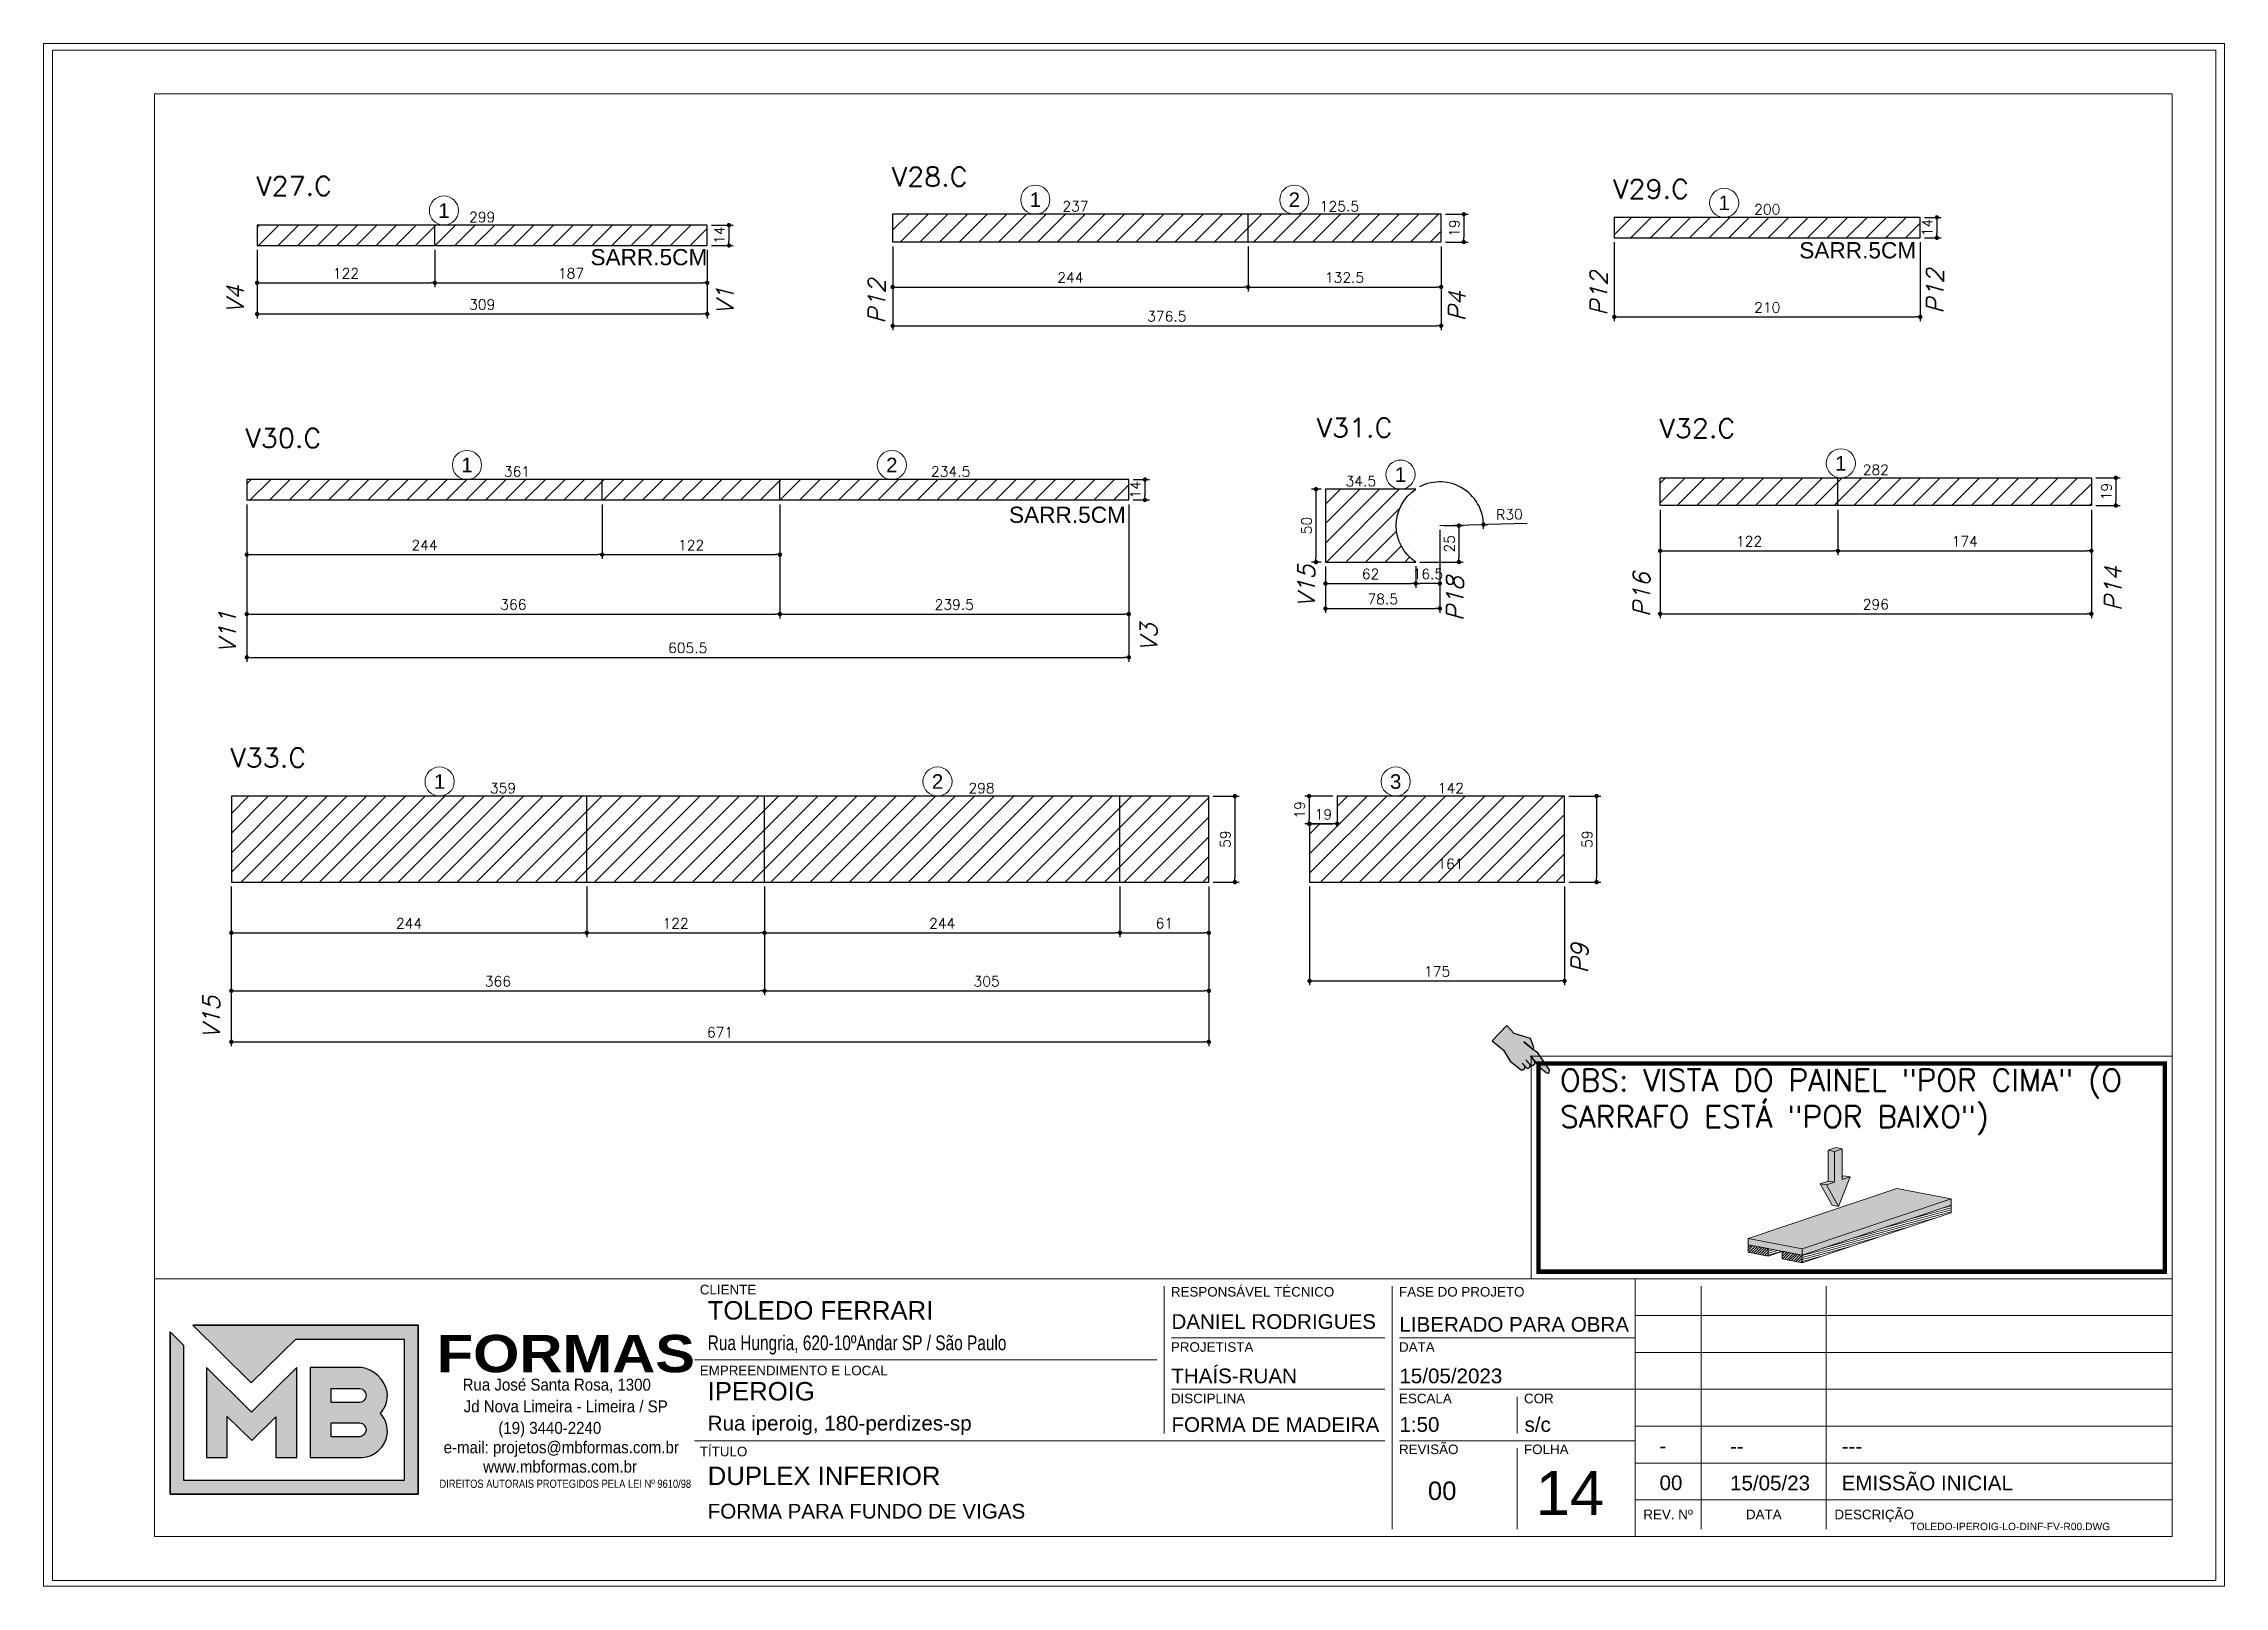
# Paper-space layout '14' of a CAD drawing. Extents: x 399.1 to 428.8, y 284.8 to 305.8.
# The model-space entities are those that its viewports show. They can reach past a viewport. Long polylines and large blocks are cut down to what shows.
import ezdxf
from ezdxf.enums import TextEntityAlignment as Align
from ezdxf.lldxf.tags import DXFTag

# ---------------------------------------------------------------- set-up
doc = ezdxf.new("R2010")
doc.units = 0
doc.header["$PDMODE"] = 2
doc.header["$PDSIZE"] = 10
doc.linetypes.add('CABLIN', pattern=[0.35, 0.25, -0.1])
doc.layers.get('0').update_dxf_attribs({"lineweight": 13})
doc.layers.get('Defpoints').update_dxf_attribs({"lineweight": 13})
for name, color, linetype, lineweight in [('contorno de painel', 7, 'Continuous', 13), ('cotas', 4, 'Continuous', 13), ('FOLHA MB', 7, 'Continuous', 13), ('HACHURACONCRETO', 7, 'Continuous', 13), ('REAPROVEITAMENTO', 1, 'Continuous', 13), ('Romaneio', 1, 'Continuous', 13), ('texto de viga', 7, 'Continuous', 13)]:
    doc.layers.add(name, color=color, linetype=linetype, lineweight=lineweight)
for name, color, linetype in [('Cota Sarrafo', 180, 'Continuous'), ('MB_LOGO', 254, 'Continuous'), ('Painéis', 200, 'Continuous'), ('REGUA-80', 111, 'Continuous'), ('TEXTO_GERAL', 7, 'Continuous'), ('va165-sec', 5, 'DASHED')]:
    doc.layers.add(name, color=color, linetype=linetype)
doc.layers.add('VIEW', color=252, linetype='Continuous', lineweight=13, plot=False)
doc.styles.add('ARIAL', font='arial.ttf', dxfattribs={"oblique": 15, "height": 25})
doc.styles.add('MB_C01', font='arial.ttf', dxfattribs={"height": 1.3})
doc.styles.add('MB_C02', font='arial.ttf', dxfattribs={"height": 2})
doc.styles.add('MB_C03', font='arial.ttf', dxfattribs={"height": 2.5})
doc.styles.add('MB_C04', font='arial.ttf', dxfattribs={"height": 6})
doc.styles.add('MB_LOGO', font='ariblk.ttf', dxfattribs={"height": 75})
doc.styles.add('MB_TEXT', font='ARIALN.TTF', dxfattribs={"height": 10})
doc.styles.add('REGUA-120', font='ROMANS.shx', dxfattribs={"height": 15})
doc.styles.add('ROMANS', font='romans.shx')
tags = doc.linetypes.add('DASHED', pattern=[0.75, 0.5, -0.25]).pattern_tags.tags
tags[6:7] = [DXFTag(74, 4), DXFTag(75, 0), DXFTag(340, '0'), DXFTag(46, 1.0), DXFTag(50, 0.0), DXFTag(44, 0.0), DXFTag(45, 0.0)]
tags[4:5] = [DXFTag(74, 4), DXFTag(75, 0), DXFTag(340, '0'), DXFTag(46, 1.0), DXFTag(50, 0.0), DXFTag(44, 0.0), DXFTag(45, 0.0)]
doc.dimstyles.new('PAINEL', dxfattribs={"dimtxt": 7, "dimasz": 3, "dimexe": 3, "dimexo": 3, "dimgap": 3, "dimtad": 1, "dimdec": 1, "dimzin": 12, "dimdsep": 46, "dimtxsty": 'ROMANS', "dimblk": 'DOT', "dimcen": 0, "dimclrd": 4, "dimclre": 4, "dimclrt": 240, "dimadec": 1, "dimazin": 3, "dimtfac": 1, "dimtdec": 1, "dimtmove": 0, "dimatfit": 3, "dimfxl": 0, "dimtolj": 1, "dimtzin": 12, "dimarcsym": 0})
doc.dimstyles.new('projeto2', dxfattribs={"dimtxt": 7, "dimasz": 5, "dimexe": 1.25, "dimexo": 2.5, "dimgap": 2, "dimtad": 1, "dimdec": 1, "dimdsep": 46, "dimtxsty": 'ROMANS', "dimblk": 'OBLIQUE', "dimcen": 10, "dimdle": 1, "dimse1": 1, "dimse2": 1, "dimsd1": 1, "dimsd2": 1, "dimclrd": 256, "dimclre": 256, "dimclrt": 3, "dimadec": 0, "dimazin": 0, "dimtfac": 1, "dimtdec": 1, "dimtmove": 0, "dimatfit": 3, "dimldrblk": 'OBLIQUE', "dimfxl": 0, "dimlwd": -1, "dimlwe": -1, "dimarcsym": 0})

psp = doc.layouts.new('14')

msp = doc.modelspace()

# ---------------------------------------------------------------- texts
at = {"layer": 'FOLHA MB', "color": 1, "style": 'ARIAL'}
for p in [(-17137.18, 6134.55), (-16307.33, 6139.28), (-16849.85, 5957.78)]:
    msp.add_text('SARR.5CM', height=11.116, dxfattribs=at).set_placement(p)
at = {"layer": 'Romaneio', "color": 7, "style": 'ARIAL'}
for s, p in [('1', (-16831.8, 6179.52)), ('2', (-16653.96, 6179.52)), ('1', (-17237.76, 6172.08)), ('1', (-16358.87, 6177.37)), ('1', (-16278.81, 5998.66)), ('1', (-17221.94, 5997.49)), ('2', (-16930.29, 5997.49)), ('1', (-16581.08, 5990.92)), ('1', (-17240.73, 5780.3)), ('2', (-16898.9, 5780.3)), ('3', (-16584.4, 5780.3))]:
    msp.add_text(s, height=10, dxfattribs=at).set_placement(p, align=Align.MIDDLE_CENTER)
at = {"layer": 'texto de viga', "color": 215, "style": 'REGUA-120', "oblique": 15}
for s, p in [('P12', (-16934.74, 6094.41)), ('P12', (-16439.15, 6099.77)), ('P12', (-16208.33, 6101.32)), ('V4', (-17375.19, 6101.49)), ('V1', (-17038.98, 6100.47)), ('P4', (-16536.39, 6096.11)), ('V15', (-16639.9, 5899.75)), ('P18', (-16537.8, 5890.42)), ('P16', (-16409.71, 5893.12)), ('P14', (-16086.14, 5897.16)), ('V11', (-17380.61, 5868.44)), ('V3', (-16748.08, 5869.63)), ('P9', (-16452.27, 5648.64)), ('V15', (-17391.6, 5603.89))]:
    msp.add_text(s, height=11.752, rotation=90, dxfattribs=at).set_placement(p)
at = {"layer": 'TEXTO_GERAL', "style": 'REGUA-120', "width": 1.05}
for s, p in [('V28.C', (-16930.31, 6188.79)), ('V27.C', (-17366.65, 6182.45)), ('V29.C', (-16435.12, 6180.38)), ('V30.C', (-17373.99, 6009.44)), ('V31.C', (-16638.66, 6016.59)), ('V32.C', (-16403.31, 6016.2)), ('V33.C', (-17384.38, 5790.12))]:
    msp.add_text(s, height=13, dxfattribs=at).set_placement(p)

# ---------------------------------------------------------------- blocks, each defined once
blk = doc.blocks.new('LOGO2')
at = {"layer": 'MB_LOGO', "linetype": 'Continuous'}
h = blk.add_hatch(color=256, dxfattribs=at)
h.dxf.hatch_style = 1
h.set_gradient(color1=(242, 132, 69), color2=(247, 180, 141), rotation=90, tint=1)
h.paths.add_polyline_path([(7.48, 9.64), (10.45, 12.57), (17.71, 12.57), (17.71, 3.12), (2.97, 3.12), (2.97, 12.14), (2.04, 13.06), (2.04, 2.19), (18.64, 2.19), (18.64, 13.5), (3.56, 13.5)])
h = blk.add_hatch(color=256, dxfattribs=at)
h.dxf.hatch_style = 1
h.set_gradient(color1=(242, 132, 69), color2=(247, 180, 141), rotation=90, tint=1)
h.paths.add_polyline_path([(10.52, 4.64), (10.52, 10.66), (7.5, 7.68), (4.47, 10.66), (4.47, 4.64), (5.86, 4.64), (5.86, 7.4), (7.51, 5.78), (9.13, 7.37), (9.13, 4.64)])
h = blk.add_hatch(color=256, dxfattribs=at)
h.dxf.hatch_style = 1
h.set_gradient(color1=(242, 132, 69), color2=(247, 180, 141), rotation=90, tint=1)
h.paths.add_polyline_path([(11.42, 10.66), (11.42, 4.64), (14.89, 4.64, 0.350532), (16.57, 6.18, 0.219217), (16.12, 7.6, 0.21502), (16.57, 9.03, 0.319901), (14.85, 10.66)])
h.paths.add_polyline_path([(14.75, 8.33), (12.82, 8.33), (12.82, 9.26), (14.63, 9.26, -1)], flags=16)
h.paths.add_polyline_path([(14.75, 6.04), (12.82, 6.04), (12.82, 6.97), (14.63, 6.97, -1)], flags=16)
blk.add_lwpolyline([(3.56, 13.5), (18.64, 13.5), (18.64, 2.19), (2.04, 2.19), (2.04, 13.06)], dxfattribs=at)
at = {"layer": 'MB_LOGO', "color": 31, "linetype": 'Continuous', "true_color": 0xf7b48d}
for points in [[(10.45, 12.57), (17.71, 12.57), (17.71, 3.12), (2.97, 3.12), (2.97, 12.14), (2.04, 13.06), (2.04, 2.19), (18.64, 2.19), (18.64, 13.5), (3.56, 13.5), (7.48, 9.64)], [(4.47, 10.66), (4.47, 4.64), (5.86, 4.64), (5.86, 7.4), (7.51, 5.78), (9.13, 7.37), (9.13, 4.64), (10.52, 4.64), (10.52, 10.66), (7.5, 7.68)]]:
    blk.add_lwpolyline(points, close=True, dxfattribs=at)
for points in [[(16.57, 9.03, 0.319901), (14.85, 10.66), (11.42, 10.66), (11.42, 4.64), (14.89, 4.64, 0.350532), (16.57, 6.18, 0.219217), (16.12, 7.6, 0.21502)], [(12.82, 9.26), (14.75, 9.26, -0.880235), (14.75, 8.33), (12.82, 8.33)], [(12.82, 6.97), (14.75, 6.97, -0.880235), (14.75, 6.04), (12.82, 6.04)]]:
    blk.add_lwpolyline(points, format="xyb", close=True, dxfattribs=at)
at = {"layer": 'MB_LOGO', "color": 0, "linetype": 'Continuous', "style": 'MB_LOGO'}
blk.add_text('FORMAS', height=2.496, dxfattribs=at).set_placement((19.88, 10.35))
at = {"layer": 'MB_LOGO', "color": 0, "style": 'MB_TEXT', "width": 1.1}
for s, p in [('Rua José Santa Rosa, 1300', (21.62, 9.12)), ('Jd Nova Limeira - Limeira / SP', (21.69, 7.67)), ('(19) 3440-2240', (24.01, 6.23)), ('e-mail: projetos@mbformas.com.br', (20.35, 4.93)), ('www.mbformas.com.br', (22.99, 3.64))]:
    blk.add_text(s, height=0.7993, dxfattribs=at).set_placement(p)
at = {"layer": 'MB_LOGO', "color": 252, "style": 'MB_TEXT'}
blk.add_text('DIREITOS AUTORAIS PROTEGIDOS PELA LEI Nº 9610/98', height=0.546, dxfattribs=at).set_placement((20.07, 2.62))
blk = doc.blocks.new('A$Ceb89ac90')
at = {"color": 1}
for p, q in [((1086.3, 356.7), (70, 356.7)), ((763, 351.7), (763, 250.7)), ((919.6, 351.7), (919.6, 185)), ((1086.3, 356.7), (1086.3, 179.9)), ((1455, 356.7), (1086.3, 356.7)), ((1131.8, 185), (1131.8, 351.7)), ((1217.6, 351.7), (1217.6, 185)), ((1455, 331.5), (1086.3, 331.5)), ((914.6, 316.3), (768.1, 316.3)), ((1086.3, 316.3), (924.7, 316.3)), ((758, 301.2), (440.7, 301.2)), ((1455, 306.2), (1086.3, 306.2)), ((914.6, 281), (768.1, 281)), ((1086.3, 281), (924.7, 281)), ((1005.5, 275.9), (1005.5, 250.7)), ((1455, 281), (1086.3, 281)), ((1455, 255.7), (1086.3, 255.7)), ((914.6, 245.6), (440.7, 245.6)), ((1086.3, 245.6), (924.7, 245.6)), ((1005.5, 240.6), (1005.5, 185)), ((1455, 230.4), (1086.3, 230.4)), ((1455, 205.2), (1086.3, 205.2))]:
    blk.add_line(p, q, dxfattribs=at)
for points in [[(0, 1199.9), (0, 149.9), (1485, 149.9), (1485, 1199.9)], [(70, 1169.9), (70, 179.9), (1455, 179.9), (1455, 1169.9)]]:
    blk.add_lwpolyline(points, close=True, dxfattribs=at)
at = {"xscale": 10.25810868844649, "yscale": 10.25810868844649, "zscale": 10.25810868844649}
blk.add_blockref('LOGO2', (59.7, 186.5), dxfattribs=at)
at = {"color": 6, "style": 'MB_C01'}
for s, height, p in [('CLIENTE', 6.57, (444.3, 346.1)), ('RESPONSÁVEL TÉCNICO', 6.566, (767.7, 344.6)), ('FASE DO PROJETO', 6.566, (924.3, 344.6)), ('PROJETISTA', 6.57, (767.7, 306.7)), ('DATA', 6.57, (924.3, 306.7)), ('EMPREENDIMENTO E LOCAL', 6.566, (444.3, 290.6)), ('DISCIPLINA', 6.57, (767.7, 271.4)), ('ESCALA', 6.57, (924.3, 271.4)), ('COR', 6.57, (1010.1, 271.4)), ('TÍTULO', 6.57, (444.3, 235)), ('REVISÃO', 6.57, (924.3, 236.5)), ('FOLHA', 6.57, (1010.1, 236.5))]:
    blk.add_text(s, height=height, dxfattribs=at).set_placement(p)
at = {"color": 5, "style": 'MB_C02'}
for s, p in [('DANIEL RODRIGUES', (768.1, 322.4)), ('FORMA DE MADEIRA', (768.1, 251.7))]:
    blk.add_text(s, height=10.102, dxfattribs=at).set_placement(p)
at = {"color": 6, "style": 'MB_C01'}
for s, p in [('REV. Nº', (1109, 195.1)), ('DATA', (1174.7, 195.1)), ('DESCRIÇÃO', (1250.5, 195.1))]:
    blk.add_text(s, height=6.57, dxfattribs=at).set_placement(p, align=Align.MIDDLE_CENTER)
at = {"insert": (1275.3, 189.4), "char_height": 5.051, "width": 210.818, "attachment_point": 1, "style": 'MB_C04'}
blk.add_mtext('TOLEDO-IPEROIG-LO-DINF-FV-R00.DWG', dxfattribs=at)
at = {"color": 5}
for tag, p, height, style in [('REV_05', (1103.1, 338.1), 10.1, 'MB_C02'), ('DATA_REV_05', (1151.5, 337.9), 10.1, 'MB_C02'), ('INFO_REV_05', (1228.1, 337.9), 10.1, 'MB_C02'), ('CLIENTE', (449.7, 328.8), 12.6, 'MB_C03'), ('FASE', (924.6, 320.5), 10.1, 'MB_C02'), ('REV_04', (1103.1, 312.8), 10.1, 'MB_C02'), ('DATA_REV_04', (1151.5, 312.7), 10.1, 'MB_C02'), ('INFO_REV_04', (1228.1, 312.7), 10.1, 'MB_C02'), ('OBRA', (449.7, 273.3), 12.6, 'MB_C03'), ('PROJETISTA', (768, 285.1), 10.1, 'MB_C02'), ('DATA', (924.6, 285.1), 10.1, 'MB_C02'), ('REV_03', (1103.1, 287.6), 10.1, 'MB_C02'), ('DATA_REV_03', (1151.5, 287.4), 10.1, 'MB_C02'), ('INFO_REV_03', (1228.1, 287.4), 10.1, 'MB_C02'), ('REV_02', (1103.1, 262.3), 10.1, 'MB_C02'), ('DATA_REV_02', (1151.5, 262.1), 10.1, 'MB_C02'), ('INFO_REV_02', (1228.1, 262.1), 10.1, 'MB_C02'), ('ESC', (924.6, 251.8), 10.1, 'MB_C02'), ('COR', (1010.5, 251.8), 10.1, 'MB_C02'), ('REV_01', (1103.1, 237.1), 10.1, 'MB_C02'), ('DATA_REV_01', (1151.5, 236.9), 10.1, 'MB_C02'), ('INFO_REV_01', (1228.1, 236.9), 10.1, 'MB_C02'), ('PAVIMENTO', (449.7, 215.3), 12.6, 'MB_C03'), ('FL', (1018.1, 194.7), 30.3, 'MB_C04'), ('REV', (944.1, 205), 12.6, 'MB_C03'), ('REV_00', (1103.1, 211.8), 10.1, 'MB_C02'), ('DATA_REV_00', (1151.5, 211.6), 10.1, 'MB_C02'), ('EMISSÃO_INICIAL', (1228.1, 211.6), 10.1, 'MB_C02')]:
    blk.add_attdef(tag, p, '', height=height, dxfattribs=dict(at, style=style))
at = {"color": 6, "style": 'MB_C02'}
for tag, p in [('ENDEREÇO_CLIENTE', (449.7, 307.8)), ('ENDEREÇO_OBRA', (449.7, 252.7)), ('TIPO_DE_PROJETO', (449.7, 192.3))]:
    blk.add_attdef(tag, p, '', height=10.1, dxfattribs=at)
blk = doc.blocks.new('INDICADOR')
at = {"layer": 'va165-sec', "ltscale": 100}
blk.add_hatch(color=61, dxfattribs=at).paths.add_polyline_path([(-59.7, -24.5), (-37.5, -24.3), (-35.4, -22.8), (-34.7, -18.5), (-36.9, -15.9), (-32.1, -16.5), (-29.9, -15.1), (-29.3, -11.2), (-31.5, -8.9), (-29.5, -9.3), (-27.5, -7.7), (-26.6, -3.4), (-28.9, -0.4), (-18.5, -2.8), (-3.7, -3.1), (-0.7, -1.9), (0, 0), (-1.3, 2.8), (-2.9, 3.5), (-33.7, 13.2), (-42.6, 13.1), (-44, 16), (-56.7, 23.9), (-82.1, 13.8), (-99.5, 16.7), (-102.1, -17), (-79.1, -17.5)])
at = {"layer": 'REGUA-80', "color": 1}
blk.add_lwpolyline([(-102.1, -17), (-79.1, -17.5), (-59.7, -24.5), (-37.5, -24.3), (-35.4, -22.8), (-34.7, -18.5), (-36.9, -15.9), (-43.1, -15.1), (-32.1, -16.5), (-29.9, -15.1), (-29.3, -11.2), (-31.5, -8.9), (-41.5, -7), (-29.5, -9.3), (-27.5, -7.7), (-26.6, -3.4), (-28.9, -0.4), (-39.8, 2.2), (-18.5, -2.8), (-3.7, -3.1), (-0.7, -1.9), (0, 0), (-1.3, 2.8), (-2.9, 3.5), (-33.7, 13.2), (-42.6, 13.1), (-61.9, 12.9), (-42.6, 13.1), (-44, 16), (-56.7, 23.9), (-82.1, 13.8), (-99.5, 16.7), (-102.1, -17)], dxfattribs=at)
blk = doc.blocks.new('DEDADA')
at = {"linetype": 'Continuous', "ltscale": 100, "xscale": 0.5000000000004939, "yscale": 0.5000000000004939, "zscale": 0.5000000000004939, "rotation": 321.5463332659798}
blk.add_blockref('INDICADOR', (63.1, 17), dxfattribs=at)
blk = doc.blocks.new('FDSFSDFSDF')
at = {"layer": 'HACHURACONCRETO'}
h = blk.add_hatch(color=1, dxfattribs=at)
h.dxf.hatch_style = 1
h.paths.add_polyline_path([(-20956.4, 7327.5), (-20960.7, 7328.3), (-20960.7, 7307.2), (-20956.4, 7306.3)], flags=17)
h.paths.add_polyline_path([(-20951, 7329.3), (-20956.4, 7327.5), (-20956.4, 7306.3), (-20961.8, 7304.5), (-20953.7, 7289.8), (-20945.6, 7310), (-20951, 7308.2)])
h.paths.add_polyline_path([(-20961.8, 7304.5), (-20966.1, 7305.3), (-20958, 7290.7), (-20953.7, 7289.8)])
h.paths.add_polyline_path([(-20956.4, 7306.3), (-20960.7, 7307.2), (-20966.1, 7305.3), (-20961.8, 7304.5)])
h.paths.add_polyline_path([(-20945.6, 7310), (-20949.9, 7310.8), (-20951, 7310.4), (-20951, 7308.2)], flags=17)
h.paths.add_polyline_path([(-20951, 7329.3), (-20955.3, 7330.1), (-20960.7, 7328.3), (-20956.4, 7327.5)])
h = blk.add_hatch(color=253, dxfattribs=at)
h.dxf.hatch_style = 1
h.paths.add_polyline_path([(-20876.3, 7294.9), (-20913.5, 7302), (-21015.7, 7267.8), (-20978.5, 7260.6)])
h.paths.add_polyline_path([(-21015.7, 7267.8), (-21015.7, 7263.5), (-20978.5, 7256.4), (-20978.5, 7260.6)])
h.paths.add_polyline_path([(-20876.3, 7290.6), (-20876.3, 7294.9), (-20978.5, 7260.6), (-20978.5, 7256.4)])
h = blk.add_hatch(dxfattribs=at)
h.set_pattern_fill('ANSI31', color=252, scale=0.409149, angle=150)
h.set_pattern_definition([(195, (7609.989, -2957.4306), (0.336218163, -1.254783266), [])])
h.paths.add_polyline_path([(-20992.2, 7258.9), (-20992.2, 7259), (-21002, 7260.9), (-21002, 7255.6)])
h.paths.add_polyline_path([(-20876.3, 7285.4), (-20876.3, 7290.6), (-20978.5, 7256.4), (-20978.5, 7251.1)])
h = blk.add_hatch(dxfattribs=at)
h.set_pattern_fill('ANSI31', color=252, scale=0.409149)
h.set_pattern_definition([(45, (7609.989, -2957.4306), (-0.918565103, 0.918565103), [])])
h.paths.add_polyline_path([(-21002, 7260.9), (-21015.7, 7263.5), (-21015.7, 7258.3), (-21002, 7255.6)])
h.paths.add_polyline_path([(-20978.5, 7256.4), (-20992.2, 7259), (-20992.2, 7253.8), (-20978.5, 7251.1)])
at = {"color": 0, "linetype": 'Continuous', "lineweight": 0, "extrusion": (5.55112e-17, 0.967349, 0.253449)}
for p, q in [((-20960.7, 7328.3), (-20955.3, 7330.1)), ((-20956.4, 7327.5), (-20960.7, 7328.3)), ((-20960.7, 7307.2), (-20960.7, 7328.3)), ((-20951, 7329.3), (-20956.4, 7327.5)), ((-20956.4, 7327.5), (-20956.4, 7306.3)), ((-20951, 7329.3), (-20955.3, 7330.1)), ((-20951, 7308.2), (-20951, 7329.3)), ((-20966.1, 7305.3), (-20960.7, 7307.2)), ((-20956.4, 7306.3), (-20961.8, 7304.5)), ((-20956.4, 7306.3), (-20960.7, 7307.2)), ((-20953.7, 7289.8), (-20945.6, 7310)), ((-20951, 7310.4), (-20949.9, 7310.8)), ((-20945.6, 7310), (-20951, 7308.2)), ((-20945.6, 7310), (-20949.9, 7310.8)), ((-20913.5, 7302), (-21015.7, 7267.8)), ((-20978.5, 7260.6), (-20876.3, 7294.9)), ((-20961.8, 7304.5), (-20966.1, 7305.3)), ((-20958, 7290.7), (-20966.1, 7305.3)), ((-20961.8, 7304.5), (-20953.7, 7289.8)), ((-20953.7, 7289.8), (-20958, 7290.7)), ((-20876.3, 7294.9), (-20913.5, 7302)), ((-20876.3, 7290.6), (-20876.3, 7294.9)), ((-20876.3, 7290.6), (-20978.5, 7256.4)), ((-20876.3, 7290.6), (-20978.5, 7256.4)), ((-20876.3, 7285.4), (-20978.5, 7251.1)), ((-20876.3, 7290.6), (-20876.3, 7285.4)), ((-21015.7, 7267.8), (-20978.5, 7260.6)), ((-21015.7, 7263.5), (-21015.7, 7267.8)), ((-21015.7, 7263.5), (-21015.7, 7258.3)), ((-21015.7, 7263.5), (-21002, 7260.9)), ((-20978.5, 7256.4), (-21015.7, 7263.5)), ((-21002, 7260.9), (-21002, 7255.6)), ((-21002, 7255.6), (-21015.7, 7258.3)), ((-20992.2, 7258.9), (-21002, 7255.6)), ((-20978.5, 7256.4), (-20992.2, 7259)), ((-20992.2, 7259), (-20992.2, 7253.8)), ((-20978.5, 7251.1), (-20992.2, 7253.8)), ((-20978.5, 7256.4), (-20978.5, 7260.6)), ((-20978.5, 7256.4), (-20978.5, 7251.1))]:
    blk.add_line(p, q, dxfattribs=at)
blk.add_lwpolyline([(-21164.5, 7392.8), (-20724.6, 7392.8), (-20724.6, 7240), (-21164.5, 7240)], close=True)
at = {"const_width": 3}
blk.add_lwpolyline([(-21159.5, 7387.8), (-20729.6, 7387.8), (-20729.6, 7245), (-21159.5, 7245)], close=True, dxfattribs=at)
at = {"lineweight": 5, "xscale": 0.8622490710097133, "yscale": 0.8622490710097133, "zscale": 0.2874163570032379}
blk.add_blockref('DEDADA', (-21206.7, 7367), dxfattribs=at)
at = {"layer": 'contorno de painel', "linetype": 'CABLIN', "insert": (-21144.8, 7383.9), "char_height": 15, "attachment_point": 1, "style": 'ROMANS'}
blk.add_mtext_dynamic_manual_height_columns('OBS: VISTA DO PAINEL "POR CIMA" (O SARRAFO ESTÁ "POR BAIXO")', width=429.807, gutter_width=45, heights=[0], dxfattribs=at)
blk = doc.blocks.new('_Dot')
at = {"color": 0, "linetype": 'ByBlock', "lineweight": -2}
blk.add_line((-0.5, 0), (-1, 0), dxfattribs=at)
at = {"color": 0, "linetype": 'ByBlock', "const_width": 0.5}
blk.add_lwpolyline([(-0.25, 0, 1), (0.25, 0, 1)], format="xyb", close=True, dxfattribs=at)
blk = doc.blocks.new('*D1897')
at = {"layer": 'cotas', "color": 4, "lineweight": -2, "transparency": 16777216}
for p, q in [((-17366, 6145.1), (-17366, 6098.1)), ((-17057, 6145.1), (-17057, 6098.1)), ((-17363, 6101.1), (-17060, 6101.1))]:
    blk.add_line(p, q, dxfattribs=at)
at = {"layer": 'Defpoints', "color": 0, "transparency": 16777216}
for p in [(-17366, 6148.1), (-17057, 6148.1), (-17057, 6101.1)]:
    blk.add_point(p, dxfattribs=at)
at = {"layer": 'cotas', "color": 4, "lineweight": -2, "transparency": 16777216, "xscale": 3, "yscale": 3, "zscale": 3, "rotation": 180}
blk.add_blockref('_Dot', (-17366, 6101.1), dxfattribs=at)
at = {"layer": 'cotas', "color": 4, "lineweight": -2, "transparency": 16777216, "xscale": 3, "yscale": 3, "zscale": 3}
blk.add_blockref('_Dot', (-17057, 6101.1), dxfattribs=at)
at = {"layer": 'cotas', "color": 240, "transparency": 16777216, "insert": (-17211.5, 6107.6), "char_height": 7, "attachment_point": 5, "style": 'ROMANS'}
blk.add_mtext('\\A1;309', dxfattribs=at)
blk = doc.blocks.new('*D1898')
at = {"layer": 'cotas', "color": 4, "lineweight": -2, "transparency": 16777216}
for p, q in [((-17054, 6162.1), (-17039.1, 6162.1)), ((-17042.1, 6159.1), (-17042.1, 6151.1)), ((-17054, 6148.1), (-17039.1, 6148.1))]:
    blk.add_line(p, q, dxfattribs=at)
at = {"layer": 'Defpoints', "color": 0, "transparency": 16777216}
for p in [(-17057, 6162.1), (-17057, 6148.1), (-17042.1, 6148.1)]:
    blk.add_point(p, dxfattribs=at)
at = {"layer": 'cotas', "color": 4, "lineweight": -2, "transparency": 16777216, "xscale": 3, "yscale": 3, "zscale": 3}
for p, rotation in [((-17042.1, 6162.1), 90), ((-17042.1, 6148.1), 270)]:
    blk.add_blockref('_Dot', p, dxfattribs=dict(at, rotation=rotation))
at = {"layer": 'cotas', "color": 240, "transparency": 16777216, "insert": (-17048.6, 6155.1), "char_height": 7, "attachment_point": 5, "rotation": 90, "style": 'ROMANS'}
blk.add_mtext('\\A1;14', dxfattribs=at)
blk = doc.blocks.new('*D1899')
at = {"layer": 'cotas', "color": 4, "lineweight": -2, "transparency": 16777216}
for p, q in [((-17366, 6145.1), (-17366, 6119.5)), ((-17244, 6145.1), (-17244, 6119.5)), ((-17363, 6122.5), (-17247, 6122.5))]:
    blk.add_line(p, q, dxfattribs=at)
at = {"layer": 'Defpoints', "color": 0, "transparency": 16777216}
for p in [(-17366, 6148.1), (-17244, 6148.1), (-17244, 6122.5)]:
    blk.add_point(p, dxfattribs=at)
at = {"layer": 'cotas', "color": 4, "lineweight": -2, "transparency": 16777216, "xscale": 3, "yscale": 3, "zscale": 3, "rotation": 180}
blk.add_blockref('_Dot', (-17366, 6122.5), dxfattribs=at)
at = {"layer": 'cotas', "color": 4, "lineweight": -2, "transparency": 16777216, "xscale": 3, "yscale": 3, "zscale": 3}
blk.add_blockref('_Dot', (-17244, 6122.5), dxfattribs=at)
at = {"layer": 'cotas', "color": 240, "transparency": 16777216, "insert": (-17305, 6129), "char_height": 7, "attachment_point": 5, "style": 'ROMANS'}
blk.add_mtext('\\A1;122', dxfattribs=at)
blk = doc.blocks.new('*D1900')
at = {"layer": 'cotas', "color": 4, "lineweight": -2, "transparency": 16777216}
for p, q in [((-17244, 6145.1), (-17244, 6119.5)), ((-17057, 6145.1), (-17057, 6119.5)), ((-17241, 6122.5), (-17060, 6122.5))]:
    blk.add_line(p, q, dxfattribs=at)
at = {"layer": 'Defpoints', "color": 0, "transparency": 16777216}
for p in [(-17244, 6148.1), (-17057, 6148.1), (-17057, 6122.5)]:
    blk.add_point(p, dxfattribs=at)
at = {"layer": 'cotas', "color": 4, "lineweight": -2, "transparency": 16777216, "xscale": 3, "yscale": 3, "zscale": 3, "rotation": 180}
blk.add_blockref('_Dot', (-17244, 6122.5), dxfattribs=at)
at = {"layer": 'cotas', "color": 4, "lineweight": -2, "transparency": 16777216, "xscale": 3, "yscale": 3, "zscale": 3}
blk.add_blockref('_Dot', (-17057, 6122.5), dxfattribs=at)
at = {"layer": 'cotas', "color": 240, "transparency": 16777216, "insert": (-17150.5, 6129), "char_height": 7, "attachment_point": 5, "style": 'ROMANS'}
blk.add_mtext('\\A1;187', dxfattribs=at)
blk = doc.blocks.new('*D1901')
at = {"layer": 'Defpoints', "color": 0, "transparency": 16777216}
for p in [(-17361, 6162.1), (-17062, 6162.1), (-17062, 6162.1)]:
    blk.add_point(p, dxfattribs=at)
at = {"layer": 'Cota Sarrafo', "color": 3, "transparency": 16777216, "insert": (-17211.5, 6167.6), "char_height": 7, "attachment_point": 5, "style": 'ROMANS'}
blk.add_mtext('299', dxfattribs=at)
blk = doc.blocks.new('_OBLIQUE')
at = {"color": 0, "linetype": 'ByBlock', "lineweight": -2}
for p, q in [((0, 0), (-1, 0)), ((-0.5, -0.5), (0.5, 0.5))]:
    blk.add_line(p, q, dxfattribs=at)
blk = doc.blocks.new('*D1908')
at = {"layer": 'cotas', "color": 4, "lineweight": -2, "transparency": 16777216}
for p, q in [((-16929.7, 6147.5), (-16929.7, 6090)), ((-16553.2, 6147.5), (-16553.2, 6090)), ((-16926.7, 6093), (-16556.2, 6093))]:
    blk.add_line(p, q, dxfattribs=at)
at = {"layer": 'Defpoints', "color": 0, "transparency": 16777216}
for p in [(-16929.7, 6150.5), (-16553.2, 6150.5), (-16553.2, 6093)]:
    blk.add_point(p, dxfattribs=at)
at = {"layer": 'cotas', "color": 4, "lineweight": -2, "transparency": 16777216, "xscale": 3, "yscale": 3, "zscale": 3, "rotation": 180}
blk.add_blockref('_Dot', (-16929.7, 6093), dxfattribs=at)
at = {"layer": 'cotas', "color": 4, "lineweight": -2, "transparency": 16777216, "xscale": 3, "yscale": 3, "zscale": 3}
blk.add_blockref('_Dot', (-16553.2, 6093), dxfattribs=at)
at = {"layer": 'cotas', "color": 240, "transparency": 16777216, "insert": (-16741.5, 6099.5), "char_height": 7, "attachment_point": 5, "style": 'ROMANS'}
blk.add_mtext('\\A1;376.5', dxfattribs=at)
blk = doc.blocks.new('*D1909')
at = {"layer": 'cotas', "color": 4, "lineweight": -2, "transparency": 16777216}
for p, q in [((-16929.7, 6147.5), (-16929.7, 6116.6)), ((-16685.7, 6147.5), (-16685.7, 6116.6)), ((-16926.7, 6119.6), (-16688.7, 6119.6))]:
    blk.add_line(p, q, dxfattribs=at)
at = {"layer": 'Defpoints', "color": 0, "transparency": 16777216}
for p in [(-16929.7, 6150.5), (-16685.7, 6150.5), (-16685.7, 6119.6)]:
    blk.add_point(p, dxfattribs=at)
at = {"layer": 'cotas', "color": 4, "lineweight": -2, "transparency": 16777216, "xscale": 3, "yscale": 3, "zscale": 3, "rotation": 180}
blk.add_blockref('_Dot', (-16929.7, 6119.6), dxfattribs=at)
at = {"layer": 'cotas', "color": 4, "lineweight": -2, "transparency": 16777216, "xscale": 3, "yscale": 3, "zscale": 3}
blk.add_blockref('_Dot', (-16685.7, 6119.6), dxfattribs=at)
at = {"layer": 'cotas', "color": 240, "transparency": 16777216, "insert": (-16807.7, 6126.1), "char_height": 7, "attachment_point": 5, "style": 'ROMANS'}
blk.add_mtext('\\A1;244', dxfattribs=at)
blk = doc.blocks.new('*D1910')
at = {"layer": 'cotas', "color": 4, "lineweight": -2, "transparency": 16777216}
for p, q in [((-16685.7, 6147.5), (-16685.7, 6116.6)), ((-16553.2, 6147.5), (-16553.2, 6116.6)), ((-16682.7, 6119.6), (-16556.2, 6119.6))]:
    blk.add_line(p, q, dxfattribs=at)
at = {"layer": 'Defpoints', "color": 0, "transparency": 16777216}
for p in [(-16685.7, 6150.5), (-16553.2, 6150.5), (-16553.2, 6119.6)]:
    blk.add_point(p, dxfattribs=at)
at = {"layer": 'cotas', "color": 4, "lineweight": -2, "transparency": 16777216, "xscale": 3, "yscale": 3, "zscale": 3, "rotation": 180}
blk.add_blockref('_Dot', (-16685.7, 6119.6), dxfattribs=at)
at = {"layer": 'cotas', "color": 4, "lineweight": -2, "transparency": 16777216, "xscale": 3, "yscale": 3, "zscale": 3}
blk.add_blockref('_Dot', (-16553.2, 6119.6), dxfattribs=at)
at = {"layer": 'cotas', "color": 240, "transparency": 16777216, "insert": (-16619.5, 6126.1), "char_height": 7, "attachment_point": 5, "style": 'ROMANS'}
blk.add_mtext('\\A1;132.5', dxfattribs=at)
blk = doc.blocks.new('*D1911')
at = {"layer": 'cotas', "color": 4, "lineweight": -2, "transparency": 16777216}
for p, q in [((-16550.2, 6169.5), (-16534.6, 6169.5)), ((-16537.6, 6166.5), (-16537.6, 6153.5)), ((-16550.2, 6150.5), (-16534.6, 6150.5))]:
    blk.add_line(p, q, dxfattribs=at)
at = {"layer": 'Defpoints', "color": 0, "transparency": 16777216}
for p in [(-16553.2, 6169.5), (-16553.2, 6150.5), (-16537.6, 6150.5)]:
    blk.add_point(p, dxfattribs=at)
at = {"layer": 'cotas', "color": 4, "lineweight": -2, "transparency": 16777216, "xscale": 3, "yscale": 3, "zscale": 3}
for p, rotation in [((-16537.6, 6169.5), 90), ((-16537.6, 6150.5), 270)]:
    blk.add_blockref('_Dot', p, dxfattribs=dict(at, rotation=rotation))
at = {"layer": 'cotas', "color": 240, "transparency": 16777216, "insert": (-16544.1, 6160), "char_height": 7, "attachment_point": 5, "rotation": 90, "style": 'ROMANS'}
blk.add_mtext('\\A1;19', dxfattribs=at)
blk = doc.blocks.new('*D1912')
at = {"layer": 'Defpoints', "color": 0, "transparency": 16777216}
for p in [(-16922.7, 6169.5), (-16685.7, 6169.5), (-16685.7, 6169.5)]:
    blk.add_point(p, dxfattribs=at)
at = {"layer": 'Cota Sarrafo', "color": 3, "transparency": 16777216, "insert": (-16804.2, 6175), "char_height": 7, "attachment_point": 5, "style": 'ROMANS'}
blk.add_mtext('237', dxfattribs=at)
blk = doc.blocks.new('*D1913')
at = {"layer": 'Defpoints', "color": 0, "transparency": 16777216}
for p in [(-16685.7, 6169.5), (-16560.2, 6169.5), (-16560.2, 6169.5)]:
    blk.add_point(p, dxfattribs=at)
at = {"layer": 'Cota Sarrafo', "color": 3, "transparency": 16777216, "insert": (-16623, 6175), "char_height": 7, "attachment_point": 5, "style": 'ROMANS'}
blk.add_mtext('125.5', dxfattribs=at)
blk = doc.blocks.new('*D1914')
at = {"layer": 'cotas', "color": 4, "lineweight": -2, "transparency": 16777216}
for p, q in [((-16434.3, 6150.4), (-16434.3, 6096.1)), ((-16224.3, 6150.4), (-16224.3, 6096.1)), ((-16431.3, 6099.1), (-16227.3, 6099.1))]:
    blk.add_line(p, q, dxfattribs=at)
at = {"layer": 'Defpoints', "color": 0, "transparency": 16777216}
for p in [(-16434.3, 6153.4), (-16224.3, 6153.4), (-16224.3, 6099.1)]:
    blk.add_point(p, dxfattribs=at)
at = {"layer": 'cotas', "color": 4, "lineweight": -2, "transparency": 16777216, "xscale": 3, "yscale": 3, "zscale": 3, "rotation": 180}
blk.add_blockref('_Dot', (-16434.3, 6099.1), dxfattribs=at)
at = {"layer": 'cotas', "color": 4, "lineweight": -2, "transparency": 16777216, "xscale": 3, "yscale": 3, "zscale": 3}
blk.add_blockref('_Dot', (-16224.3, 6099.1), dxfattribs=at)
at = {"layer": 'cotas', "color": 240, "transparency": 16777216, "insert": (-16329.3, 6105.6), "char_height": 7, "attachment_point": 5, "style": 'ROMANS'}
blk.add_mtext('\\A1;210', dxfattribs=at)
blk = doc.blocks.new('*D1915')
at = {"layer": 'cotas', "color": 4, "lineweight": -2, "transparency": 16777216}
for p, q in [((-16221.3, 6167.4), (-16209.9, 6167.4)), ((-16221.3, 6153.4), (-16209.9, 6153.4)), ((-16212.9, 6164.4), (-16212.9, 6156.4))]:
    blk.add_line(p, q, dxfattribs=at)
at = {"layer": 'Defpoints', "color": 0, "transparency": 16777216}
for p in [(-16224.3, 6167.4), (-16224.3, 6153.4), (-16212.9, 6153.4)]:
    blk.add_point(p, dxfattribs=at)
at = {"layer": 'cotas', "color": 4, "lineweight": -2, "transparency": 16777216, "xscale": 3, "yscale": 3, "zscale": 3}
for p, rotation in [((-16212.9, 6167.4), 90), ((-16212.9, 6153.4), 270)]:
    blk.add_blockref('_Dot', p, dxfattribs=dict(at, rotation=rotation))
at = {"layer": 'cotas', "color": 240, "transparency": 16777216, "insert": (-16219.4, 6160.4), "char_height": 7, "attachment_point": 5, "rotation": 90, "style": 'ROMANS'}
blk.add_mtext('\\A1;14', dxfattribs=at)
blk = doc.blocks.new('*D1916')
at = {"layer": 'Defpoints', "color": 0, "transparency": 16777216}
for p in [(-16429.3, 6167.4), (-16229.3, 6167.4), (-16229.3, 6167.4)]:
    blk.add_point(p, dxfattribs=at)
at = {"layer": 'Cota Sarrafo', "color": 3, "transparency": 16777216, "insert": (-16329.3, 6172.9), "char_height": 7, "attachment_point": 5, "style": 'ROMANS'}
blk.add_mtext('200', dxfattribs=at)
blk = doc.blocks.new('*D1917')
at = {"layer": 'cotas', "color": 4, "lineweight": -2, "transparency": 16777216}
for p, q in [((-17373.1, 5970.5), (-17373.1, 5862.5)), ((-16767.6, 5970.5), (-16767.6, 5862.5)), ((-17370.1, 5865.5), (-16770.6, 5865.5))]:
    blk.add_line(p, q, dxfattribs=at)
at = {"layer": 'Defpoints', "color": 0, "transparency": 16777216}
for p in [(-17373.1, 5973.5), (-16767.6, 5973.5), (-16767.6, 5865.5)]:
    blk.add_point(p, dxfattribs=at)
at = {"layer": 'cotas', "color": 4, "lineweight": -2, "transparency": 16777216, "xscale": 3, "yscale": 3, "zscale": 3, "rotation": 180}
blk.add_blockref('_Dot', (-17373.1, 5865.5), dxfattribs=at)
at = {"layer": 'cotas', "color": 4, "lineweight": -2, "transparency": 16777216, "xscale": 3, "yscale": 3, "zscale": 3}
blk.add_blockref('_Dot', (-16767.6, 5865.5), dxfattribs=at)
at = {"layer": 'cotas', "color": 240, "transparency": 16777216, "insert": (-17070.4, 5872), "char_height": 7, "attachment_point": 5, "style": 'ROMANS'}
blk.add_mtext('\\A1;605.5', dxfattribs=at)
blk = doc.blocks.new('*D1918')
at = {"layer": 'cotas', "color": 4, "lineweight": -2, "transparency": 16777216}
for p, q in [((-16764.6, 5987.5), (-16753.5, 5987.5)), ((-16764.6, 5973.5), (-16753.5, 5973.5)), ((-16756.5, 5984.5), (-16756.5, 5976.5))]:
    blk.add_line(p, q, dxfattribs=at)
at = {"layer": 'Defpoints', "color": 0, "transparency": 16777216}
for p in [(-16767.6, 5987.5), (-16767.6, 5973.5), (-16756.5, 5973.5)]:
    blk.add_point(p, dxfattribs=at)
at = {"layer": 'cotas', "color": 4, "lineweight": -2, "transparency": 16777216, "xscale": 3, "yscale": 3, "zscale": 3}
for p, rotation in [((-16756.5, 5987.5), 90), ((-16756.5, 5973.5), 270)]:
    blk.add_blockref('_Dot', p, dxfattribs=dict(at, rotation=rotation))
at = {"layer": 'cotas', "color": 240, "transparency": 16777216, "insert": (-16763, 5980.5), "char_height": 7, "attachment_point": 5, "rotation": 90, "style": 'ROMANS'}
blk.add_mtext('\\A1;14', dxfattribs=at)
blk = doc.blocks.new('*D1919')
at = {"layer": 'cotas', "color": 4, "lineweight": -2, "transparency": 16777216}
for p, q in [((-17373.1, 5970.5), (-17373.1, 5933)), ((-17129.1, 5970.5), (-17129.1, 5933)), ((-17370.1, 5936), (-17132.1, 5936))]:
    blk.add_line(p, q, dxfattribs=at)
at = {"layer": 'Defpoints', "color": 0, "transparency": 16777216}
for p in [(-17373.1, 5973.5), (-17129.1, 5973.5), (-17129.1, 5936)]:
    blk.add_point(p, dxfattribs=at)
at = {"layer": 'cotas', "color": 4, "lineweight": -2, "transparency": 16777216, "xscale": 3, "yscale": 3, "zscale": 3, "rotation": 180}
blk.add_blockref('_Dot', (-17373.1, 5936), dxfattribs=at)
at = {"layer": 'cotas', "color": 4, "lineweight": -2, "transparency": 16777216, "xscale": 3, "yscale": 3, "zscale": 3}
blk.add_blockref('_Dot', (-17129.1, 5936), dxfattribs=at)
at = {"layer": 'cotas', "color": 240, "transparency": 16777216, "insert": (-17251.1, 5942.5), "char_height": 7, "attachment_point": 5, "style": 'ROMANS'}
blk.add_mtext('\\A1;244', dxfattribs=at)
blk = doc.blocks.new('*D1920')
at = {"layer": 'cotas', "color": 4, "lineweight": -2, "transparency": 16777216}
for p, q in [((-17129.1, 5970.5), (-17129.1, 5933)), ((-17007.1, 5970.5), (-17007.1, 5933)), ((-17126.1, 5936), (-17010.1, 5936))]:
    blk.add_line(p, q, dxfattribs=at)
at = {"layer": 'Defpoints', "color": 0, "transparency": 16777216}
for p in [(-17129.1, 5973.5), (-17007.1, 5973.5), (-17007.1, 5936)]:
    blk.add_point(p, dxfattribs=at)
at = {"layer": 'cotas', "color": 4, "lineweight": -2, "transparency": 16777216, "xscale": 3, "yscale": 3, "zscale": 3, "rotation": 180}
blk.add_blockref('_Dot', (-17129.1, 5936), dxfattribs=at)
at = {"layer": 'cotas', "color": 4, "lineweight": -2, "transparency": 16777216, "xscale": 3, "yscale": 3, "zscale": 3}
blk.add_blockref('_Dot', (-17007.1, 5936), dxfattribs=at)
at = {"layer": 'cotas', "color": 240, "transparency": 16777216, "insert": (-17068.1, 5942.5), "char_height": 7, "attachment_point": 5, "style": 'ROMANS'}
blk.add_mtext('\\A1;122', dxfattribs=at)
blk = doc.blocks.new('*D1921')
at = {"layer": 'cotas', "color": 4, "lineweight": -2, "transparency": 16777216}
for p, q in [((-17007.1, 5970.5), (-17007.1, 5892.2)), ((-16767.6, 5970.5), (-16767.6, 5892.2)), ((-17004.1, 5895.2), (-16770.6, 5895.2))]:
    blk.add_line(p, q, dxfattribs=at)
at = {"layer": 'Defpoints', "color": 0, "transparency": 16777216}
for p in [(-17007.1, 5973.5), (-16767.6, 5973.5), (-16767.6, 5895.2)]:
    blk.add_point(p, dxfattribs=at)
at = {"layer": 'cotas', "color": 4, "lineweight": -2, "transparency": 16777216, "xscale": 3, "yscale": 3, "zscale": 3, "rotation": 180}
blk.add_blockref('_Dot', (-17007.1, 5895.2), dxfattribs=at)
at = {"layer": 'cotas', "color": 4, "lineweight": -2, "transparency": 16777216, "xscale": 3, "yscale": 3, "zscale": 3}
blk.add_blockref('_Dot', (-16767.6, 5895.2), dxfattribs=at)
at = {"layer": 'cotas', "color": 240, "transparency": 16777216, "insert": (-16887.4, 5901.7), "char_height": 7, "attachment_point": 5, "style": 'ROMANS'}
blk.add_mtext('\\A1;239.5', dxfattribs=at)
blk = doc.blocks.new('*D1922')
at = {"layer": 'cotas', "color": 4, "lineweight": -2, "transparency": 16777216}
for p, q in [((-17373.1, 5970.5), (-17373.1, 5892.2)), ((-17007.1, 5970.5), (-17007.1, 5892.2)), ((-17370.1, 5895.2), (-17010.1, 5895.2))]:
    blk.add_line(p, q, dxfattribs=at)
at = {"layer": 'Defpoints', "color": 0, "transparency": 16777216}
for p in [(-17373.1, 5973.5), (-17007.1, 5973.5), (-17007.1, 5895.2)]:
    blk.add_point(p, dxfattribs=at)
at = {"layer": 'cotas', "color": 4, "lineweight": -2, "transparency": 16777216, "xscale": 3, "yscale": 3, "zscale": 3, "rotation": 180}
blk.add_blockref('_Dot', (-17373.1, 5895.2), dxfattribs=at)
at = {"layer": 'cotas', "color": 4, "lineweight": -2, "transparency": 16777216, "xscale": 3, "yscale": 3, "zscale": 3}
blk.add_blockref('_Dot', (-17007.1, 5895.2), dxfattribs=at)
at = {"layer": 'cotas', "color": 240, "transparency": 16777216, "insert": (-17190.1, 5901.7), "char_height": 7, "attachment_point": 5, "style": 'ROMANS'}
blk.add_mtext('\\A1;366', dxfattribs=at)
blk = doc.blocks.new('*D1923')
at = {"layer": 'Defpoints', "color": 0, "transparency": 16777216}
for p in [(-17368.1, 5987.5), (-17007.1, 5987.5), (-17007.1, 5987.5)]:
    blk.add_point(p, dxfattribs=at)
at = {"layer": 'Cota Sarrafo', "color": 3, "transparency": 16777216, "insert": (-17187.6, 5993), "char_height": 7, "attachment_point": 5, "style": 'ROMANS'}
blk.add_mtext('361', dxfattribs=at)
blk = doc.blocks.new('*D1924')
at = {"layer": 'Defpoints', "color": 0, "transparency": 16777216}
for p in [(-17007.1, 5987.5), (-16772.6, 5987.5), (-16772.6, 5987.5)]:
    blk.add_point(p, dxfattribs=at)
at = {"layer": 'Cota Sarrafo', "color": 3, "transparency": 16777216, "insert": (-16889.9, 5993), "char_height": 7, "attachment_point": 5, "style": 'ROMANS'}
blk.add_mtext('234.5', dxfattribs=at)
blk = doc.blocks.new('*D1933')
at = {"layer": 'cotas', "color": 4, "lineweight": -2, "transparency": 16777216}
for p, q in [((-16554.1, 5952.9), (-16554.1, 5896)), ((-16632.6, 5927.9), (-16632.6, 5896)), ((-16629.6, 5899), (-16557.1, 5899))]:
    blk.add_line(p, q, dxfattribs=at)
at = {"layer": 'Defpoints', "color": 0, "transparency": 16777216}
for p in [(-16554.1, 5955.9), (-16632.6, 5930.9), (-16554.1, 5899)]:
    blk.add_point(p, dxfattribs=at)
at = {"layer": 'cotas', "color": 4, "lineweight": -2, "transparency": 16777216, "xscale": 3, "yscale": 3, "zscale": 3, "rotation": 180}
blk.add_blockref('_Dot', (-16632.6, 5899), dxfattribs=at)
at = {"layer": 'cotas', "color": 4, "lineweight": -2, "transparency": 16777216, "xscale": 3, "yscale": 3, "zscale": 3}
blk.add_blockref('_Dot', (-16554.1, 5899), dxfattribs=at)
at = {"layer": 'cotas', "color": 240, "transparency": 16777216, "insert": (-16593.3, 5905.5), "char_height": 7, "attachment_point": 5, "style": 'ROMANS'}
blk.add_mtext('\\A1;78.5', dxfattribs=at)
blk = doc.blocks.new('*D1934')
at = {"layer": 'Defpoints', "color": 0, "transparency": 16777216}
for p in [(-16625.6, 5980.9), (-16591.1, 5980.9), (-16591.1, 5980.9)]:
    blk.add_point(p, dxfattribs=at)
at = {"layer": 'Cota Sarrafo', "color": 3, "transparency": 16777216, "insert": (-16608.3, 5986.4), "char_height": 7, "attachment_point": 5, "style": 'ROMANS'}
blk.add_mtext('34.5', dxfattribs=at)
blk = doc.blocks.new('*D1935')
at = {"layer": 'Defpoints', "color": 0, "transparency": 16777216}
for p in [(-16554.1, 5955.9), (-16524.1, 5956.7)]:
    blk.add_point(p, dxfattribs=at)
at = {"layer": 'Painéis', "color": 4, "lineweight": -2, "transparency": 16777216}
for p, q in [((-16554.1, 5955.9), (-16524.1, 5956.7)), ((-16494.1, 5957.4), (-16521.1, 5956.7))]:
    blk.add_line(p, q, dxfattribs=at)
blk.add_arc((-16554.1, 5955.9), 30, 355.7002, 117.8277, dxfattribs=at)
at = {"layer": 'Painéis', "color": 4, "lineweight": -2, "transparency": 16777216, "xscale": 3, "yscale": 3, "zscale": 3, "rotation": 181.429766592496}
blk.add_blockref('_Dot', (-16524.1, 5956.7), dxfattribs=at)
at = {"layer": 'Painéis', "color": 240, "transparency": 16777216, "insert": (-16506.3, 5963.6), "char_height": 7, "attachment_point": 5, "rotation": 1.4298, "style": 'ROMANS'}
blk.add_mtext('\\A1;R30', dxfattribs=at)
blk = doc.blocks.new('*D1936')
at = {"layer": 'cotas', "color": 4, "lineweight": -2, "transparency": 16777216}
for p, q in [((-16635.6, 5980.9), (-16642.1, 5980.9)), ((-16639.1, 5977.9), (-16639.1, 5933.9)), ((-16635.6, 5930.9), (-16642.1, 5930.9))]:
    blk.add_line(p, q, dxfattribs=at)
at = {"layer": 'Defpoints', "color": 0, "transparency": 16777216}
for p in [(-16632.6, 5980.9), (-16639.1, 5930.9), (-16632.6, 5930.9)]:
    blk.add_point(p, dxfattribs=at)
at = {"layer": 'cotas', "color": 4, "lineweight": -2, "transparency": 16777216, "xscale": 3, "yscale": 3, "zscale": 3}
for p, rotation in [((-16639.1, 5980.9), 90), ((-16639.1, 5930.9), 270)]:
    blk.add_blockref('_Dot', p, dxfattribs=dict(at, rotation=rotation))
at = {"layer": 'cotas', "color": 240, "transparency": 16777216, "insert": (-16645.6, 5955.9), "char_height": 7, "attachment_point": 5, "rotation": 90, "style": 'ROMANS'}
blk.add_mtext('\\A1;50', dxfattribs=at)
blk = doc.blocks.new('*D1937')
at = {"layer": 'cotas', "color": 4, "lineweight": -2, "transparency": 16777216}
for p, q in [((-16551.1, 5955.9), (-16538, 5955.9)), ((-16541, 5952.9), (-16541, 5933.9)), ((-16567.7, 5930.9), (-16538, 5930.9))]:
    blk.add_line(p, q, dxfattribs=at)
at = {"layer": 'Defpoints', "color": 0, "transparency": 16777216}
for p in [(-16554.1, 5955.9), (-16570.7, 5930.9), (-16541, 5930.9)]:
    blk.add_point(p, dxfattribs=at)
at = {"layer": 'cotas', "color": 4, "lineweight": -2, "transparency": 16777216, "xscale": 3, "yscale": 3, "zscale": 3}
for p, rotation in [((-16541, 5955.9), 90), ((-16541, 5930.9), 270)]:
    blk.add_blockref('_Dot', p, dxfattribs=dict(at, rotation=rotation))
at = {"layer": 'cotas', "color": 240, "transparency": 16777216, "insert": (-16547.5, 5943.4), "char_height": 7, "attachment_point": 5, "rotation": 90, "style": 'ROMANS'}
blk.add_mtext('\\A1;25', dxfattribs=at)
blk = doc.blocks.new('*D1938')
at = {"layer": 'cotas', "color": 4, "lineweight": -2, "transparency": 16777216}
for p, q in [((-16554.1, 5952.9), (-16554.1, 5913.2)), ((-16570.6, 5928), (-16570.6, 5913.2)), ((-16557.1, 5916.2), (-16567.6, 5916.2))]:
    blk.add_line(p, q, dxfattribs=at)
at = {"layer": 'Defpoints', "color": 0, "transparency": 16777216}
for p in [(-16554.1, 5955.9), (-16570.6, 5931), (-16570.6, 5916.2)]:
    blk.add_point(p, dxfattribs=at)
at = {"layer": 'cotas', "color": 4, "lineweight": -2, "transparency": 16777216, "xscale": 3, "yscale": 3, "zscale": 3, "rotation": 180}
blk.add_blockref('_Dot', (-16570.6, 5916.2), dxfattribs=at)
at = {"layer": 'cotas', "color": 4, "lineweight": -2, "transparency": 16777216, "xscale": 3, "yscale": 3, "zscale": 3}
blk.add_blockref('_Dot', (-16554.1, 5916.2), dxfattribs=at)
at = {"layer": 'cotas', "color": 240, "transparency": 16777216, "insert": (-16562.3, 5922.7), "char_height": 7, "attachment_point": 5, "style": 'ROMANS'}
blk.add_mtext('\\A1;16.5', dxfattribs=at)
blk = doc.blocks.new('*D1939')
at = {"layer": 'Defpoints', "color": 0, "transparency": 16777216}
for p in [(-16632.6, 5930.9), (-16570.6, 5931), (-16570.6, 5916.2)]:
    blk.add_point(p, dxfattribs=at)
at = {"layer": 'Painéis', "color": 4, "lineweight": -2, "transparency": 16777216}
for p, q in [((-16632.6, 5927.9), (-16632.6, 5913.2)), ((-16629.6, 5916.2), (-16573.6, 5916.2)), ((-16570.6, 5928), (-16570.6, 5913.2))]:
    blk.add_line(p, q, dxfattribs=at)
at = {"layer": 'Painéis', "color": 4, "lineweight": -2, "transparency": 16777216, "xscale": 3, "yscale": 3, "zscale": 3, "rotation": 180}
blk.add_blockref('_Dot', (-16632.6, 5916.2), dxfattribs=at)
at = {"layer": 'Painéis', "color": 4, "lineweight": -2, "transparency": 16777216, "xscale": 3, "yscale": 3, "zscale": 3}
blk.add_blockref('_Dot', (-16570.6, 5916.2), dxfattribs=at)
at = {"layer": 'Painéis', "color": 240, "transparency": 16777216, "insert": (-16601.6, 5922.7), "char_height": 7, "attachment_point": 5, "style": 'ROMANS'}
blk.add_mtext('\\A1;62', dxfattribs=at)
blk = doc.blocks.new('*D1945')
at = {"layer": 'cotas', "color": 4, "lineweight": -2, "transparency": 16777216}
for p, q in [((-16402.8, 5966.7), (-16402.8, 5892.4)), ((-16106.8, 5966.7), (-16106.8, 5892.4)), ((-16399.8, 5895.4), (-16109.8, 5895.4))]:
    blk.add_line(p, q, dxfattribs=at)
at = {"layer": 'Defpoints', "color": 0, "transparency": 16777216}
for p in [(-16402.8, 5969.7), (-16106.8, 5969.7), (-16106.8, 5895.4)]:
    blk.add_point(p, dxfattribs=at)
at = {"layer": 'cotas', "color": 4, "lineweight": -2, "transparency": 16777216, "xscale": 3, "yscale": 3, "zscale": 3, "rotation": 180}
blk.add_blockref('_Dot', (-16402.8, 5895.4), dxfattribs=at)
at = {"layer": 'cotas', "color": 4, "lineweight": -2, "transparency": 16777216, "xscale": 3, "yscale": 3, "zscale": 3}
blk.add_blockref('_Dot', (-16106.8, 5895.4), dxfattribs=at)
at = {"layer": 'cotas', "color": 240, "transparency": 16777216, "insert": (-16254.8, 5901.9), "char_height": 7, "attachment_point": 5, "style": 'ROMANS'}
blk.add_mtext('\\A1;296', dxfattribs=at)
blk = doc.blocks.new('*D1946')
at = {"layer": 'cotas', "color": 4, "lineweight": -2, "transparency": 16777216}
for p, q in [((-16103.8, 5988.7), (-16087, 5988.7)), ((-16090, 5985.7), (-16090, 5972.7)), ((-16103.8, 5969.7), (-16087, 5969.7))]:
    blk.add_line(p, q, dxfattribs=at)
at = {"layer": 'Defpoints', "color": 0, "transparency": 16777216}
for p in [(-16106.8, 5988.7), (-16106.8, 5969.7), (-16090, 5969.7)]:
    blk.add_point(p, dxfattribs=at)
at = {"layer": 'cotas', "color": 4, "lineweight": -2, "transparency": 16777216, "xscale": 3, "yscale": 3, "zscale": 3}
for p, rotation in [((-16090, 5988.7), 90), ((-16090, 5969.7), 270)]:
    blk.add_blockref('_Dot', p, dxfattribs=dict(at, rotation=rotation))
at = {"layer": 'cotas', "color": 240, "transparency": 16777216, "insert": (-16096.5, 5979.2), "char_height": 7, "attachment_point": 5, "rotation": 90, "style": 'ROMANS'}
blk.add_mtext('\\A1;19', dxfattribs=at)
blk = doc.blocks.new('*D1947')
at = {"layer": 'cotas', "color": 4, "lineweight": -2, "transparency": 16777216}
for p, q in [((-16402.8, 5966.7), (-16402.8, 5935.6)), ((-16280.8, 5966.7), (-16280.8, 5935.6)), ((-16399.8, 5938.6), (-16283.8, 5938.6))]:
    blk.add_line(p, q, dxfattribs=at)
at = {"layer": 'Defpoints', "color": 0, "transparency": 16777216}
for p in [(-16402.8, 5969.7), (-16280.8, 5969.7), (-16280.8, 5938.6)]:
    blk.add_point(p, dxfattribs=at)
at = {"layer": 'cotas', "color": 4, "lineweight": -2, "transparency": 16777216, "xscale": 3, "yscale": 3, "zscale": 3, "rotation": 180}
blk.add_blockref('_Dot', (-16402.8, 5938.6), dxfattribs=at)
at = {"layer": 'cotas', "color": 4, "lineweight": -2, "transparency": 16777216, "xscale": 3, "yscale": 3, "zscale": 3}
blk.add_blockref('_Dot', (-16280.8, 5938.6), dxfattribs=at)
at = {"layer": 'cotas', "color": 240, "transparency": 16777216, "insert": (-16341.8, 5945.1), "char_height": 7, "attachment_point": 5, "style": 'ROMANS'}
blk.add_mtext('\\A1;122', dxfattribs=at)
blk = doc.blocks.new('*D1948')
at = {"layer": 'cotas', "color": 4, "lineweight": -2, "transparency": 16777216}
for p, q in [((-16280.8, 5966.7), (-16280.8, 5935.6)), ((-16106.8, 5966.7), (-16106.8, 5935.6)), ((-16277.8, 5938.6), (-16109.8, 5938.6))]:
    blk.add_line(p, q, dxfattribs=at)
at = {"layer": 'Defpoints', "color": 0, "transparency": 16777216}
for p in [(-16280.8, 5969.7), (-16106.8, 5969.7), (-16106.8, 5938.6)]:
    blk.add_point(p, dxfattribs=at)
at = {"layer": 'cotas', "color": 4, "lineweight": -2, "transparency": 16777216, "xscale": 3, "yscale": 3, "zscale": 3, "rotation": 180}
blk.add_blockref('_Dot', (-16280.8, 5938.6), dxfattribs=at)
at = {"layer": 'cotas', "color": 4, "lineweight": -2, "transparency": 16777216, "xscale": 3, "yscale": 3, "zscale": 3}
blk.add_blockref('_Dot', (-16106.8, 5938.6), dxfattribs=at)
at = {"layer": 'cotas', "color": 240, "transparency": 16777216, "insert": (-16193.8, 5945.1), "char_height": 7, "attachment_point": 5, "style": 'ROMANS'}
blk.add_mtext('\\A1;174', dxfattribs=at)
blk = doc.blocks.new('*D1949')
at = {"layer": 'Defpoints', "color": 0, "transparency": 16777216}
for p in [(-16395.8, 5988.7), (-16113.8, 5988.7), (-16113.8, 5988.7)]:
    blk.add_point(p, dxfattribs=at)
at = {"layer": 'Cota Sarrafo', "color": 3, "transparency": 16777216, "insert": (-16254.8, 5994.2), "char_height": 7, "attachment_point": 5, "style": 'ROMANS'}
blk.add_mtext('282', dxfattribs=at)
blk = doc.blocks.new('*D1966')
at = {"layer": 'Defpoints', "color": 0, "transparency": 16777216}
for p in [(-16712.7, 5770.3), (-16712.7, 5711.3), (-16694.8, 5711.3)]:
    blk.add_point(p, dxfattribs=at)
at = {"layer": 'Painéis', "color": 4, "lineweight": -2, "transparency": 16777216}
for p, q in [((-16709.7, 5770.3), (-16691.8, 5770.3)), ((-16694.8, 5767.3), (-16694.8, 5714.3)), ((-16709.7, 5711.3), (-16691.8, 5711.3))]:
    blk.add_line(p, q, dxfattribs=at)
at = {"layer": 'Painéis', "color": 4, "lineweight": -2, "transparency": 16777216, "xscale": 3, "yscale": 3, "zscale": 3}
for p, rotation in [((-16694.8, 5770.3), 90), ((-16694.8, 5711.3), 270)]:
    blk.add_blockref('_Dot', p, dxfattribs=dict(at, rotation=rotation))
at = {"layer": 'Painéis', "color": 240, "transparency": 16777216, "insert": (-16701.3, 5740.8), "char_height": 7, "attachment_point": 5, "rotation": 90, "style": 'ROMANS'}
blk.add_mtext('\\A1;59', dxfattribs=at)
blk = doc.blocks.new('*D1967')
at = {"layer": 'Defpoints', "color": 0, "transparency": 16777216}
for p in [(-17383.7, 5711.3), (-16712.7, 5711.3), (-16712.7, 5601.7)]:
    blk.add_point(p, dxfattribs=at)
at = {"layer": 'Painéis', "color": 4, "lineweight": -2, "transparency": 16777216}
for p, q in [((-17383.7, 5708.3), (-17383.7, 5598.7)), ((-16712.7, 5708.3), (-16712.7, 5598.7)), ((-17380.7, 5601.7), (-16715.7, 5601.7))]:
    blk.add_line(p, q, dxfattribs=at)
at = {"layer": 'Painéis', "color": 4, "lineweight": -2, "transparency": 16777216, "xscale": 3, "yscale": 3, "zscale": 3, "rotation": 180}
blk.add_blockref('_Dot', (-17383.7, 5601.7), dxfattribs=at)
at = {"layer": 'Painéis', "color": 4, "lineweight": -2, "transparency": 16777216, "xscale": 3, "yscale": 3, "zscale": 3}
blk.add_blockref('_Dot', (-16712.7, 5601.7), dxfattribs=at)
at = {"layer": 'Painéis', "color": 240, "transparency": 16777216, "insert": (-17048.2, 5608.2), "char_height": 7, "attachment_point": 5, "style": 'ROMANS'}
blk.add_mtext('\\A1;671', dxfattribs=at)
blk = doc.blocks.new('*D1968')
at = {"layer": 'Defpoints', "color": 0, "transparency": 16777216}
for p in [(-16643.5, 5711.3), (-16468.5, 5711.3), (-16468.5, 5643.5)]:
    blk.add_point(p, dxfattribs=at)
at = {"layer": 'Painéis', "color": 4, "lineweight": -2, "transparency": 16777216}
for p, q in [((-16643.5, 5708.3), (-16643.5, 5640.5)), ((-16468.5, 5708.3), (-16468.5, 5640.5)), ((-16640.5, 5643.5), (-16471.5, 5643.5))]:
    blk.add_line(p, q, dxfattribs=at)
at = {"layer": 'Painéis', "color": 4, "lineweight": -2, "transparency": 16777216, "xscale": 3, "yscale": 3, "zscale": 3, "rotation": 180}
blk.add_blockref('_Dot', (-16643.5, 5643.5), dxfattribs=at)
at = {"layer": 'Painéis', "color": 4, "lineweight": -2, "transparency": 16777216, "xscale": 3, "yscale": 3, "zscale": 3}
blk.add_blockref('_Dot', (-16468.5, 5643.5), dxfattribs=at)
at = {"layer": 'Painéis', "color": 240, "transparency": 16777216, "insert": (-16556, 5650), "char_height": 7, "attachment_point": 5, "style": 'ROMANS'}
blk.add_mtext('\\A1;175', dxfattribs=at)
blk = doc.blocks.new('*D1969')
at = {"layer": 'Defpoints', "color": 0, "transparency": 16777216}
for p in [(-16468.5, 5770.3), (-16468.5, 5711.3), (-16446.5, 5711.3)]:
    blk.add_point(p, dxfattribs=at)
at = {"layer": 'Painéis', "color": 4, "lineweight": -2, "transparency": 16777216}
for p, q in [((-16465.5, 5770.3), (-16443.5, 5770.3)), ((-16446.5, 5767.3), (-16446.5, 5714.3)), ((-16465.5, 5711.3), (-16443.5, 5711.3))]:
    blk.add_line(p, q, dxfattribs=at)
at = {"layer": 'Painéis', "color": 4, "lineweight": -2, "transparency": 16777216, "xscale": 3, "yscale": 3, "zscale": 3}
for p, rotation in [((-16446.5, 5770.3), 90), ((-16446.5, 5711.3), 270)]:
    blk.add_blockref('_Dot', p, dxfattribs=dict(at, rotation=rotation))
at = {"layer": 'Painéis', "color": 240, "transparency": 16777216, "insert": (-16453, 5740.8), "char_height": 7, "attachment_point": 5, "rotation": 90, "style": 'ROMANS'}
blk.add_mtext('\\A1;59', dxfattribs=at)
blk = doc.blocks.new('*D1970')
at = {"layer": 'Defpoints', "color": 0, "transparency": 16777216}
for p in [(-17383.7, 5711.3), (-17139.7, 5711.3), (-17139.7, 5676.5)]:
    blk.add_point(p, dxfattribs=at)
at = {"layer": 'Painéis', "color": 4, "lineweight": -2, "transparency": 16777216}
for p, q in [((-17383.7, 5708.3), (-17383.7, 5673.5)), ((-17139.7, 5708.3), (-17139.7, 5673.5)), ((-17380.7, 5676.5), (-17142.7, 5676.5))]:
    blk.add_line(p, q, dxfattribs=at)
at = {"layer": 'Painéis', "color": 4, "lineweight": -2, "transparency": 16777216, "xscale": 3, "yscale": 3, "zscale": 3, "rotation": 180}
blk.add_blockref('_Dot', (-17383.7, 5676.5), dxfattribs=at)
at = {"layer": 'Painéis', "color": 4, "lineweight": -2, "transparency": 16777216, "xscale": 3, "yscale": 3, "zscale": 3}
blk.add_blockref('_Dot', (-17139.7, 5676.5), dxfattribs=at)
at = {"layer": 'Painéis', "color": 240, "transparency": 16777216, "insert": (-17261.7, 5683), "char_height": 7, "attachment_point": 5, "style": 'ROMANS'}
blk.add_mtext('\\A1;244', dxfattribs=at)
blk = doc.blocks.new('*D1971')
at = {"layer": 'Defpoints', "color": 0, "transparency": 16777216}
for p in [(-17139.7, 5711.3), (-17017.7, 5711.3), (-17017.7, 5676.5)]:
    blk.add_point(p, dxfattribs=at)
at = {"layer": 'Painéis', "color": 4, "lineweight": -2, "transparency": 16777216}
for p, q in [((-17139.7, 5708.3), (-17139.7, 5673.5)), ((-17017.7, 5708.3), (-17017.7, 5673.5)), ((-17136.7, 5676.5), (-17020.7, 5676.5))]:
    blk.add_line(p, q, dxfattribs=at)
at = {"layer": 'Painéis', "color": 4, "lineweight": -2, "transparency": 16777216, "xscale": 3, "yscale": 3, "zscale": 3, "rotation": 180}
blk.add_blockref('_Dot', (-17139.7, 5676.5), dxfattribs=at)
at = {"layer": 'Painéis', "color": 4, "lineweight": -2, "transparency": 16777216, "xscale": 3, "yscale": 3, "zscale": 3}
blk.add_blockref('_Dot', (-17017.7, 5676.5), dxfattribs=at)
at = {"layer": 'Painéis', "color": 240, "transparency": 16777216, "insert": (-17078.7, 5683), "char_height": 7, "attachment_point": 5, "style": 'ROMANS'}
blk.add_mtext('\\A1;122', dxfattribs=at)
blk = doc.blocks.new('*D1972')
at = {"layer": 'Defpoints', "color": 0, "transparency": 16777216}
for p in [(-17017.7, 5711.3), (-16773.7, 5711.3), (-16773.7, 5676.5)]:
    blk.add_point(p, dxfattribs=at)
at = {"layer": 'Painéis', "color": 4, "lineweight": -2, "transparency": 16777216}
for p, q in [((-17017.7, 5708.3), (-17017.7, 5673.5)), ((-16773.7, 5708.3), (-16773.7, 5673.5)), ((-17014.7, 5676.5), (-16776.7, 5676.5))]:
    blk.add_line(p, q, dxfattribs=at)
at = {"layer": 'Painéis', "color": 4, "lineweight": -2, "transparency": 16777216, "xscale": 3, "yscale": 3, "zscale": 3, "rotation": 180}
blk.add_blockref('_Dot', (-17017.7, 5676.5), dxfattribs=at)
at = {"layer": 'Painéis', "color": 4, "lineweight": -2, "transparency": 16777216, "xscale": 3, "yscale": 3, "zscale": 3}
blk.add_blockref('_Dot', (-16773.7, 5676.5), dxfattribs=at)
at = {"layer": 'Painéis', "color": 240, "transparency": 16777216, "insert": (-16895.7, 5683), "char_height": 7, "attachment_point": 5, "style": 'ROMANS'}
blk.add_mtext('\\A1;244', dxfattribs=at)
blk = doc.blocks.new('*D1973')
at = {"layer": 'Defpoints', "color": 0, "transparency": 16777216}
for p in [(-16773.7, 5711.3), (-16712.7, 5711.3), (-16712.7, 5676.5)]:
    blk.add_point(p, dxfattribs=at)
at = {"layer": 'Painéis', "color": 4, "lineweight": -2, "transparency": 16777216}
for p, q in [((-16773.7, 5708.3), (-16773.7, 5673.5)), ((-16712.7, 5708.3), (-16712.7, 5673.5)), ((-16770.7, 5676.5), (-16715.7, 5676.5))]:
    blk.add_line(p, q, dxfattribs=at)
at = {"layer": 'Painéis', "color": 4, "lineweight": -2, "transparency": 16777216, "xscale": 3, "yscale": 3, "zscale": 3, "rotation": 180}
blk.add_blockref('_Dot', (-16773.7, 5676.5), dxfattribs=at)
at = {"layer": 'Painéis', "color": 4, "lineweight": -2, "transparency": 16777216, "xscale": 3, "yscale": 3, "zscale": 3}
blk.add_blockref('_Dot', (-16712.7, 5676.5), dxfattribs=at)
at = {"layer": 'Painéis', "color": 240, "transparency": 16777216, "insert": (-16743.2, 5683), "char_height": 7, "attachment_point": 5, "style": 'ROMANS'}
blk.add_mtext('\\A1;61', dxfattribs=at)
blk = doc.blocks.new('*D1974')
at = {"layer": 'Defpoints', "color": 0, "transparency": 16777216}
for p in [(-17383.7, 5711.3), (-17017.7, 5711.3), (-17017.7, 5636.7)]:
    blk.add_point(p, dxfattribs=at)
at = {"layer": 'Painéis', "color": 4, "lineweight": -2, "transparency": 16777216}
for p, q in [((-17383.7, 5708.3), (-17383.7, 5633.7)), ((-17017.7, 5708.3), (-17017.7, 5633.7)), ((-17380.7, 5636.7), (-17020.7, 5636.7))]:
    blk.add_line(p, q, dxfattribs=at)
at = {"layer": 'Painéis', "color": 4, "lineweight": -2, "transparency": 16777216, "xscale": 3, "yscale": 3, "zscale": 3, "rotation": 180}
blk.add_blockref('_Dot', (-17383.7, 5636.7), dxfattribs=at)
at = {"layer": 'Painéis', "color": 4, "lineweight": -2, "transparency": 16777216, "xscale": 3, "yscale": 3, "zscale": 3}
blk.add_blockref('_Dot', (-17017.7, 5636.7), dxfattribs=at)
at = {"layer": 'Painéis', "color": 240, "transparency": 16777216, "insert": (-17200.7, 5643.2), "char_height": 7, "attachment_point": 5, "style": 'ROMANS'}
blk.add_mtext('\\A1;366', dxfattribs=at)
blk = doc.blocks.new('*D1975')
at = {"layer": 'Defpoints', "color": 0, "transparency": 16777216}
for p in [(-17017.7, 5711.3), (-16712.7, 5711.3), (-16712.7, 5636.7)]:
    blk.add_point(p, dxfattribs=at)
at = {"layer": 'Painéis', "color": 4, "lineweight": -2, "transparency": 16777216}
for p, q in [((-17017.7, 5708.3), (-17017.7, 5633.7)), ((-16712.7, 5708.3), (-16712.7, 5633.7)), ((-17014.7, 5636.7), (-16715.7, 5636.7))]:
    blk.add_line(p, q, dxfattribs=at)
at = {"layer": 'Painéis', "color": 4, "lineweight": -2, "transparency": 16777216, "xscale": 3, "yscale": 3, "zscale": 3, "rotation": 180}
blk.add_blockref('_Dot', (-17017.7, 5636.7), dxfattribs=at)
at = {"layer": 'Painéis', "color": 4, "lineweight": -2, "transparency": 16777216, "xscale": 3, "yscale": 3, "zscale": 3}
blk.add_blockref('_Dot', (-16712.7, 5636.7), dxfattribs=at)
at = {"layer": 'Painéis', "color": 240, "transparency": 16777216, "insert": (-16865.2, 5643.2), "char_height": 7, "attachment_point": 5, "style": 'ROMANS'}
blk.add_mtext('\\A1;305', dxfattribs=at)
blk = doc.blocks.new('*D1976')
at = {"layer": 'Defpoints', "color": 0, "transparency": 16777216}
for p in [(-17376.7, 5770.3), (-17017.7, 5770.3), (-17017.7, 5770.3)]:
    blk.add_point(p, dxfattribs=at)
at = {"layer": 'Cota Sarrafo', "color": 3, "transparency": 16777216, "insert": (-17197.2, 5775.8), "char_height": 7, "attachment_point": 5, "style": 'ROMANS'}
blk.add_mtext('359', dxfattribs=at)
blk = doc.blocks.new('*D1977')
at = {"layer": 'Defpoints', "color": 0, "transparency": 16777216}
for p in [(-17017.7, 5770.3), (-16719.7, 5770.3), (-16719.7, 5770.3)]:
    blk.add_point(p, dxfattribs=at)
at = {"layer": 'Cota Sarrafo', "color": 3, "transparency": 16777216, "insert": (-16868.7, 5775.8), "char_height": 7, "attachment_point": 5, "style": 'ROMANS'}
blk.add_mtext('298', dxfattribs=at)
blk = doc.blocks.new('*D1978')
at = {"layer": 'Defpoints', "color": 0, "transparency": 16777216}
for p in [(-16475.5, 5770.3), (-16636.5, 5751.3), (-16475.5, 5718.3)]:
    blk.add_point(p, dxfattribs=at)
at = {"layer": 'Cota Sarrafo', "color": 3, "transparency": 16777216, "insert": (-16546.8, 5723.8), "char_height": 7, "attachment_point": 5, "style": 'ROMANS'}
blk.add_mtext('161', dxfattribs=at)
blk = doc.blocks.new('*D1979')
at = {"layer": 'Defpoints', "color": 0, "transparency": 16777216}
for p in [(-16643.5, 5751.3), (-16624.5, 5751.3), (-16624.5, 5751.3)]:
    blk.add_point(p, dxfattribs=at)
at = {"layer": 'Painéis', "color": 4, "lineweight": -2, "transparency": 16777216}
blk.add_line((-16640.5, 5751.3), (-16627.5, 5751.3), dxfattribs=at)
at = {"layer": 'Painéis', "color": 4, "lineweight": -2, "transparency": 16777216, "xscale": 3, "yscale": 3, "zscale": 3, "rotation": 180}
blk.add_blockref('_Dot', (-16643.5, 5751.3), dxfattribs=at)
at = {"layer": 'Painéis', "color": 4, "lineweight": -2, "transparency": 16777216, "xscale": 3, "yscale": 3, "zscale": 3}
blk.add_blockref('_Dot', (-16624.5, 5751.3), dxfattribs=at)
at = {"layer": 'Painéis', "color": 240, "transparency": 16777216, "insert": (-16634, 5757.8), "char_height": 7, "attachment_point": 5, "style": 'ROMANS'}
blk.add_mtext('\\A1;19', dxfattribs=at)
blk = doc.blocks.new('*D1980')
at = {"layer": 'Defpoints', "color": 0, "transparency": 16777216}
for p in [(-16624.5, 5770.3), (-16643.8, 5751.3), (-16624.5, 5751.3)]:
    blk.add_point(p, dxfattribs=at)
at = {"layer": 'Painéis', "color": 4, "lineweight": -2, "transparency": 16777216}
for p, q in [((-16627.5, 5770.3), (-16646.8, 5770.3)), ((-16643.8, 5767.3), (-16643.8, 5754.3)), ((-16627.5, 5751.3), (-16646.8, 5751.3))]:
    blk.add_line(p, q, dxfattribs=at)
at = {"layer": 'Painéis', "color": 4, "lineweight": -2, "transparency": 16777216, "xscale": 3, "yscale": 3, "zscale": 3}
for p, rotation in [((-16643.8, 5770.3), 90), ((-16643.8, 5751.3), 270)]:
    blk.add_blockref('_Dot', p, dxfattribs=dict(at, rotation=rotation))
at = {"layer": 'Painéis', "color": 240, "transparency": 16777216, "insert": (-16650.3, 5760.8), "char_height": 7, "attachment_point": 5, "rotation": 90, "style": 'ROMANS'}
blk.add_mtext('\\A1;19', dxfattribs=at)
blk = doc.blocks.new('*D1981')
at = {"layer": 'Defpoints', "color": 0, "transparency": 16777216}
for p in [(-16617.5, 5770.3), (-16475.5, 5770.3), (-16475.5, 5770.3)]:
    blk.add_point(p, dxfattribs=at)
at = {"layer": 'Cota Sarrafo', "color": 3, "transparency": 16777216, "insert": (-16546.5, 5775.8), "char_height": 7, "attachment_point": 5, "style": 'ROMANS'}
blk.add_mtext('142', dxfattribs=at)

# ---------------------------------------------------------------- dimensions: what is measured, and where the dimension line sits
at = {"layer": 'Cota Sarrafo'}
for base, p1, p2, picture, middle in [((-17062, 6162.08), (-17361, 6162.08), (-17062, 6162.08), '*D1901', (-17211.5, 6167.58)), ((-16685.73, 6169.52), (-16922.73, 6169.52), (-16685.73, 6169.52), '*D1912', (-16804.23, 6175.02)), ((-16560.23, 6169.52), (-16685.73, 6169.52), (-16560.23, 6169.52), '*D1913', (-16622.98, 6175.02)), ((-16229.34, 6167.37), (-16429.34, 6167.37), (-16229.34, 6167.37), '*D1916', (-16329.34, 6172.87)), ((-17007.11, 5987.49), (-17368.11, 5987.49), (-17007.11, 5987.49), '*D1923', (-17187.61, 5992.99)), ((-16772.61, 5987.49), (-17007.11, 5987.49), (-16772.61, 5987.49), '*D1924', (-16889.86, 5992.99)), ((-16591.08, 5980.92), (-16625.58, 5980.92), (-16591.08, 5980.92), '*D1934', (-16608.33, 5986.42)), ((-16113.79, 5988.66), (-16395.79, 5988.66), (-16113.79, 5988.66), '*D1949', (-16254.79, 5994.16)), ((-17017.69, 5770.3), (-17376.69, 5770.3), (-17017.69, 5770.3), '*D1976', (-17197.19, 5775.8)), ((-16719.69, 5770.3), (-17017.69, 5770.3), (-16719.69, 5770.3), '*D1977', (-16868.69, 5775.8)), ((-16475.5, 5770.3), (-16617.5, 5770.3), (-16475.5, 5770.3), '*D1981', (-16546.5, 5775.8))]:
    dim = msp.add_linear_dim(base=base, p1=p1, p2=p2, dimstyle='projeto2', dxfattribs=at)
    dim.commit()
    dim.dimension.update_dxf_attribs({"geometry": picture, "text_midpoint": middle})
dim = msp.add_linear_dim(base=(-16475.5, 5718.3), p1=(-16636.5, 5751.3), p2=(-16475.5, 5770.3), dimstyle='projeto2', dxfattribs=at)
dim.commit()
dim.dimension.update_dxf_attribs({"geometry": '*D1978', "text_midpoint": (-16546.84, 5718.3), "dimtype": 160})
at = {"layer": 'cotas', "color": 6}
for base, p1, p2, picture, middle in [((-16537.58, 6150.52), (-16553.23, 6169.52), (-16553.23, 6150.52), '*D1911', (-16544.08, 6160.02)), ((-16089.96, 5969.66), (-16106.79, 5988.66), (-16106.79, 5969.66), '*D1946', (-16096.46, 5979.16)), ((-16541.03, 5930.92), (-16554.08, 5955.92), (-16570.66, 5930.92), '*D1937', (-16547.53, 5943.42))]:
    dim = msp.add_linear_dim(base=base, p1=p1, p2=p2, angle=90, dimstyle='PAINEL', override={"dimarcsym": 2}, dxfattribs=at)
    dim.commit()
    dim.dimension.update_dxf_attribs({"geometry": picture, "text_midpoint": middle})
for base, p1, p2, picture, middle in [((-16212.95, 6153.37), (-16224.34, 6167.37), (-16224.34, 6153.37), '*D1915', (-16212.95, 6160.37)), ((-17042.07, 6148.08), (-17057, 6162.08), (-17057, 6148.08), '*D1898', (-17042.07, 6155.08)), ((-16756.54, 5973.49), (-16767.61, 5987.49), (-16767.61, 5973.49), '*D1918', (-16756.54, 5980.49)), ((-16639.08, 5930.92), (-16632.58, 5980.92), (-16632.58, 5930.92), '*D1936', (-16639.08, 5955.92))]:
    dim = msp.add_linear_dim(base=base, p1=p1, p2=p2, angle=90, dimstyle='PAINEL', override={"dimarcsym": 2}, dxfattribs=at)
    dim.commit()
    dim.dimension.update_dxf_attribs({"geometry": picture, "text_midpoint": middle, "dimtype": 160})
for base, p1, p2, picture, middle in [((-16224.34, 6099.07), (-16434.34, 6153.37), (-16224.34, 6153.37), '*D1914', (-16329.34, 6105.57)), ((-17057, 6101.12), (-17366, 6148.08), (-17057, 6148.08), '*D1897', (-17211.5, 6107.62)), ((-17244, 6122.52), (-17366, 6148.08), (-17244, 6148.08), '*D1899', (-17305, 6129.02)), ((-17057, 6122.52), (-17244, 6148.08), (-17057, 6148.08), '*D1900', (-17150.5, 6129.02)), ((-16553.23, 6092.97), (-16929.73, 6150.52), (-16553.23, 6150.52), '*D1908', (-16741.48, 6099.47)), ((-16685.73, 6119.55), (-16929.73, 6150.52), (-16685.73, 6150.52), '*D1909', (-16807.73, 6126.05)), ((-16553.23, 6119.55), (-16685.73, 6150.52), (-16553.23, 6150.52), '*D1910', (-16619.48, 6126.05)), ((-17129.11, 5936.02), (-17373.11, 5973.49), (-17129.11, 5973.49), '*D1919', (-17251.11, 5942.52)), ((-17007.11, 5895.18), (-17373.11, 5973.49), (-17007.11, 5973.49), '*D1922', (-17190.11, 5901.68)), ((-17007.11, 5936.02), (-17129.11, 5973.49), (-17007.11, 5973.49), '*D1920', (-17068.11, 5942.52)), ((-16767.61, 5895.18), (-17007.11, 5973.49), (-16767.61, 5973.49), '*D1921', (-16887.36, 5901.68)), ((-16106.79, 5895.45), (-16402.79, 5969.66), (-16106.79, 5969.66), '*D1945', (-16254.79, 5901.95)), ((-16280.79, 5938.59), (-16402.79, 5969.66), (-16280.79, 5969.66), '*D1947', (-16341.79, 5945.09)), ((-16106.79, 5938.59), (-16280.79, 5969.66), (-16106.79, 5969.66), '*D1948', (-16193.79, 5945.09)), ((-16554.08, 5899.02), (-16632.58, 5930.92), (-16554.08, 5955.92), '*D1933', (-16593.33, 5905.52))]:
    dim = msp.add_linear_dim(base=base, p1=p1, p2=p2, dimstyle='PAINEL', override={"dimarcsym": 2}, dxfattribs=at)
    dim.commit()
    dim.dimension.update_dxf_attribs({"geometry": picture, "text_midpoint": middle})
for base, p1, p2, picture, middle in [((-16767.61, 5865.53), (-17373.11, 5973.49), (-16767.61, 5973.49), '*D1917', (-17070.36, 5865.53)), ((-16570.59, 5916.17), (-16554.08, 5955.92), (-16570.59, 5930.98), '*D1938', (-16562.33, 5916.17))]:
    dim = msp.add_linear_dim(base=base, p1=p1, p2=p2, dimstyle='PAINEL', override={"dimarcsym": 2}, dxfattribs=at)
    dim.commit()
    dim.dimension.update_dxf_attribs({"geometry": picture, "text_midpoint": middle, "dimtype": 160})
at = {"layer": 'Painéis', "color": 6}
dim = msp.add_radius_dim(center=(-16554.08, 5955.92), mpoint=(-16524.09, 5956.67), dimstyle='PAINEL', override={"dimarcsym": 2}, dxfattribs=at)
dim.commit()
dim.dimension.update_dxf_attribs({"geometry": '*D1935', "text_midpoint": (-16506.26, 5963.62)})
for base, p1, p2, picture, middle in [((-16570.59, 5916.17), (-16632.58, 5930.92), (-16570.59, 5930.98), '*D1939', (-16601.58, 5922.67)), ((-16624.5, 5751.3), (-16643.5, 5751.3), (-16624.5, 5751.3), '*D1979', (-16634, 5757.8)), ((-17139.69, 5676.53), (-17383.69, 5711.3), (-17139.69, 5711.3), '*D1970', (-17261.69, 5683.03)), ((-17017.69, 5636.73), (-17383.69, 5711.3), (-17017.69, 5711.3), '*D1974', (-17200.69, 5643.23)), ((-17017.69, 5676.53), (-17139.69, 5711.3), (-17017.69, 5711.3), '*D1971', (-17078.69, 5683.03)), ((-16773.69, 5676.53), (-17017.69, 5711.3), (-16773.69, 5711.3), '*D1972', (-16895.69, 5683.03)), ((-16712.69, 5636.73), (-17017.69, 5711.3), (-16712.69, 5711.3), '*D1975', (-16865.19, 5643.23)), ((-16712.69, 5676.53), (-16773.69, 5711.3), (-16712.69, 5711.3), '*D1973', (-16743.19, 5683.03)), ((-16468.5, 5643.47), (-16643.5, 5711.3), (-16468.5, 5711.3), '*D1968', (-16556, 5649.97))]:
    dim = msp.add_linear_dim(base=base, p1=p1, p2=p2, dimstyle='PAINEL', override={"dimarcsym": 2}, dxfattribs=at)
    dim.commit()
    dim.dimension.update_dxf_attribs({"geometry": picture, "text_midpoint": middle})
for base, p1, p2, picture, middle in [((-16694.82, 5711.3), (-16712.69, 5770.3), (-16712.69, 5711.3), '*D1966', (-16701.32, 5740.8)), ((-16643.84, 5751.3), (-16624.5, 5770.3), (-16624.5, 5751.3), '*D1980', (-16650.34, 5760.8)), ((-16446.51, 5711.3), (-16468.5, 5770.3), (-16468.5, 5711.3), '*D1969', (-16453.01, 5740.8))]:
    dim = msp.add_linear_dim(base=base, p1=p1, p2=p2, angle=90, dimstyle='PAINEL', override={"dimarcsym": 2}, dxfattribs=at)
    dim.commit()
    dim.dimension.update_dxf_attribs({"geometry": picture, "text_midpoint": middle})
dim = msp.add_linear_dim(base=(-16712.69, 5601.73), p1=(-17383.69, 5711.3), p2=(-16712.69, 5711.3), dimstyle='PAINEL', override={"dimarcsym": 2}, dxfattribs=at)
dim.commit()
dim.dimension.update_dxf_attribs({"geometry": '*D1967', "text_midpoint": (-17048.19, 5601.73), "dimtype": 160})

# ---------------------------------------------------------------- hatches: boundary and pattern name
at = {"layer": 'REAPROVEITAMENTO'}
h = msp.add_hatch(dxfattribs=at)
h.set_pattern_fill('ANSI31', color=256, scale=3, style=0)
h.paths.add_polyline_path([(-16553.23, 6169.52), (-16929.73, 6169.52), (-16929.73, 6150.52), (-16553.23, 6150.52)])
h = msp.add_hatch(dxfattribs=at)
h.set_pattern_fill('ANSI31', color=256, scale=3, style=0)
h.set_pattern_definition([(45, (19.112, 2316.396), (-6.735192, 6.735192), [])])
h.paths.add_polyline_path([(-17057, 6162.08), (-17366, 6162.08), (-17366, 6148.08), (-17057, 6148.08)])
h = msp.add_hatch(dxfattribs=at)
h.set_pattern_fill('ANSI31', color=256, scale=3, style=0)
h.paths.add_polyline_path([(-16224.34, 6167.37), (-16434.34, 6167.37), (-16434.34, 6153.37), (-16224.34, 6153.37)])
h = msp.add_hatch(dxfattribs=at)
h.set_pattern_fill('ANSI31', color=256, scale=3, style=0)
h.paths.add_polyline_path([(-16402.79, 5988.66), (-16106.79, 5988.66), (-16106.79, 5969.66), (-16402.79, 5969.66)])
h = msp.add_hatch(dxfattribs=at)
h.set_pattern_fill('ANSI31', color=256, scale=3, style=0)
h.paths.add_polyline_path([(-16767.61, 5987.49), (-17144.11, 5987.49), (-17163.11, 5987.49), (-17373.11, 5987.49), (-17373.11, 5973.49), (-16767.61, 5973.49)])
h = msp.add_hatch(dxfattribs=at)
h.set_pattern_fill('ANSI31', color=256, scale=3, style=0)
edge = h.paths.add_edge_path()
edge.add_arc((-16554.08, 5955.92), 30, 123.55731, 236.44269, ccw=False)
edge.add_line((-16570.66, 5980.92), (-16632.58, 5980.92))
edge.add_line((-16632.58, 5980.92), (-16632.58, 5930.92))
edge.add_line((-16632.58, 5930.92), (-16570.66, 5930.92))
h = msp.add_hatch(dxfattribs=at)
h.set_pattern_fill('ANSI31', color=256, scale=3, style=0)
h.paths.add_polyline_path([(-16712.69, 5770.3), (-17383.69, 5770.3), (-17383.69, 5711.3), (-16712.69, 5711.3)])
h.paths.add_polyline_path([(-16624.5, 5770.3), (-16624.5, 5751.3), (-16643.5, 5751.3), (-16643.5, 5711.3), (-16468.5, 5711.3), (-16468.5, 5770.3)])

# ---------------------------------------------------------------- linework, layer by layer
at = {"layer": 'Painéis', "color": 6}
for p, q in [((-16685.73, 6150.52), (-16685.73, 6169.52)), ((-17244, 6148.08), (-17244, 6162.08)), ((-16280.79, 5969.66), (-16280.79, 5988.66)), ((-17129.11, 5973.49), (-17129.11, 5987.49)), ((-17007.11, 5973.49), (-17007.11, 5987.49)), ((-17139.69, 5711.3), (-17139.69, 5770.3)), ((-17017.69, 5711.3), (-17017.69, 5770.3)), ((-16773.69, 5711.3), (-16773.69, 5770.3))]:
    msp.add_line(p, q, dxfattribs=at)
for points in [[(-16553.23, 6169.52), (-16929.73, 6169.52), (-16929.73, 6150.52), (-16553.23, 6150.52)], [(-17057, 6162.08), (-17366, 6162.08), (-17366, 6148.08), (-17057, 6148.08)], [(-16224.34, 6167.37), (-16434.34, 6167.37), (-16434.34, 6153.37), (-16224.34, 6153.37)], [(-16402.79, 5988.66), (-16106.79, 5988.66), (-16106.79, 5969.66), (-16402.79, 5969.66)], [(-16767.61, 5987.49), (-17144.11, 5987.49), (-17163.11, 5987.49), (-17373.11, 5987.49), (-17373.11, 5973.49), (-16767.61, 5973.49)], [(-16712.69, 5770.3), (-17383.69, 5770.3), (-17383.69, 5711.3), (-16712.69, 5711.3)], [(-16624.5, 5770.3), (-16624.5, 5751.3), (-16643.5, 5751.3), (-16643.5, 5711.3), (-16468.5, 5711.3), (-16468.5, 5770.3)]]:
    msp.add_lwpolyline(points, close=True, dxfattribs=at)
msp.add_lwpolyline([(-16570.66, 5930.92, -0.536675), (-16570.66, 5980.92), (-16632.58, 5980.92), (-16632.58, 5930.92)], format="xyb", close=True, dxfattribs=at)
at = {"layer": 'Romaneio'}
for centre in [(-16831.8, 6179.52), (-16653.96, 6179.52), (-16358.87, 6177.37), (-17237.76, 6172.08), (-17221.94, 5997.49), (-16930.29, 5997.49), (-16278.81, 5998.66), (-16581.08, 5990.92), (-17240.73, 5780.3), (-16898.9, 5780.3), (-16584.4, 5780.3)]:
    msp.add_circle(centre, 10, dxfattribs=at)

# ---------------------------------------------------------------- block references
ref = msp.add_blockref('A$Ceb89ac90', (-17506.4, 5082.32))
ref.add_attrib('INFO_REV_01', '---', (-16278.27, 5319.21), dxfattribs={"color": 5, "height": 10.102, "style": 'MB_C02'})
ref.add_attrib('DATA_REV_01', '--', (-16354.86, 5319.21), dxfattribs={"color": 5, "height": 10.102, "style": 'MB_C02'})
ref.add_attrib('REV_01', '-', (-16403.25, 5319.38), dxfattribs={"color": 5, "height": 10.1, "style": 'MB_C02'})
ref.add_attrib('EMISSÃO_INICIAL', 'EMISSÃO INICIAL', (-16278.27, 5293.96), dxfattribs={"color": 5, "height": 10.102, "style": 'MB_C02'})
ref.add_attrib('DATA_REV_00', '15/05/23', (-16354.86, 5293.96), dxfattribs={"color": 5, "height": 10.102, "style": 'MB_C02'})
ref.add_attrib('REV_00', '00', (-16403.25, 5294.12), dxfattribs={"color": 5, "height": 10.102, "style": 'MB_C02'})
ref.add_attrib('FL', '14', (-16488.31, 5277), dxfattribs={"color": 5, "height": 30.306, "style": 'MB_C04'})
ref.add_attrib('REV', '00', (-16562.29, 5287.35), dxfattribs={"color": 5, "height": 12.628, "style": 'MB_C03'})
ref.add_attrib('COR', 's/c', (-16495.92, 5334.09), dxfattribs={"color": 5, "height": 10.102, "style": 'MB_C02'})
ref.add_attrib('ESC', '1:50', (-16581.83, 5334.09), dxfattribs={"color": 5, "height": 10.102, "style": 'MB_C02'})
ref.add_attrib('FASE', 'LIBERADO PARA OBRA', (-16581.83, 5402.78), dxfattribs={"color": 5, "height": 10.102, "style": 'MB_C02'})
ref.add_attrib('DATA', '15/05/2023', (-16581.83, 5367.43), dxfattribs={"color": 5, "height": 10.102, "style": 'MB_C02'})
ref.add_attrib('PROJETISTA', 'THAÍS-RUAN', (-16738.41, 5367.43), dxfattribs={"color": 5, "height": 10.102, "style": 'MB_C02'})
ref.add_attrib('TIPO_DE_PROJETO', 'FORMA PARA FUNDO DE VIGAS', (-17056.67, 5274.6), dxfattribs={"color": 6, "height": 10.102, "style": 'MB_C02'})
ref.add_attrib('PAVIMENTO', 'DUPLEX INFERIOR', (-17056.67, 5297.62), dxfattribs={"color": 5, "height": 12.6276, "style": 'MB_C03'})
ref.add_attrib('ENDEREÇO_OBRA', 'Rua iperoig, 180-perdizes-sp', (-17056.67, 5335.01), dxfattribs={"color": 6, "height": 10.102, "style": 'MB_C02'})
ref.add_attrib('OBRA', 'IPEROIG', (-17056.67, 5355.66), dxfattribs={"color": 5, "height": 12.628, "style": 'MB_C03'})
ref.add_attrib('ENDEREÇO_CLIENTE', 'Rua Hungria, 620-10ºAndar SP / São Paulo', (-17056.67, 5390.15), dxfattribs={"color": 6, "height": 10.102, "style": 'MB_C02', "width": 0.75})
ref.add_attrib('CLIENTE', 'TOLEDO FERRARI', (-17056.67, 5411.16), dxfattribs={"color": 5, "height": 12.6276, "style": 'MB_C03'})
at = {"layer": 'FOLHA MB'}
msp.add_blockref('FDSFSDFSDF', (4673.22, -1800.99), dxfattribs=at)

msp.set_redraw_order([(e.dxf.handle, doc.entitydb.next_handle()) for e in msp.query("TEXT MTEXT ATTDEF DIMENSION ARC_DIMENSION")])  # texts and dimensions are drawn at this point

# ---------------------------------------------------------------- viewports
at = {"layer": 'VIEW'}
vp = psp.add_viewport(center=(413.954, 295.344), size=(29.7, 21), view_center_point=(-16764.051, 5757.369), view_height=1058.52049, dxfattribs=at)
vp.frozen_layers = ['VIEW']

doc.saveas('drawing.dxf')
